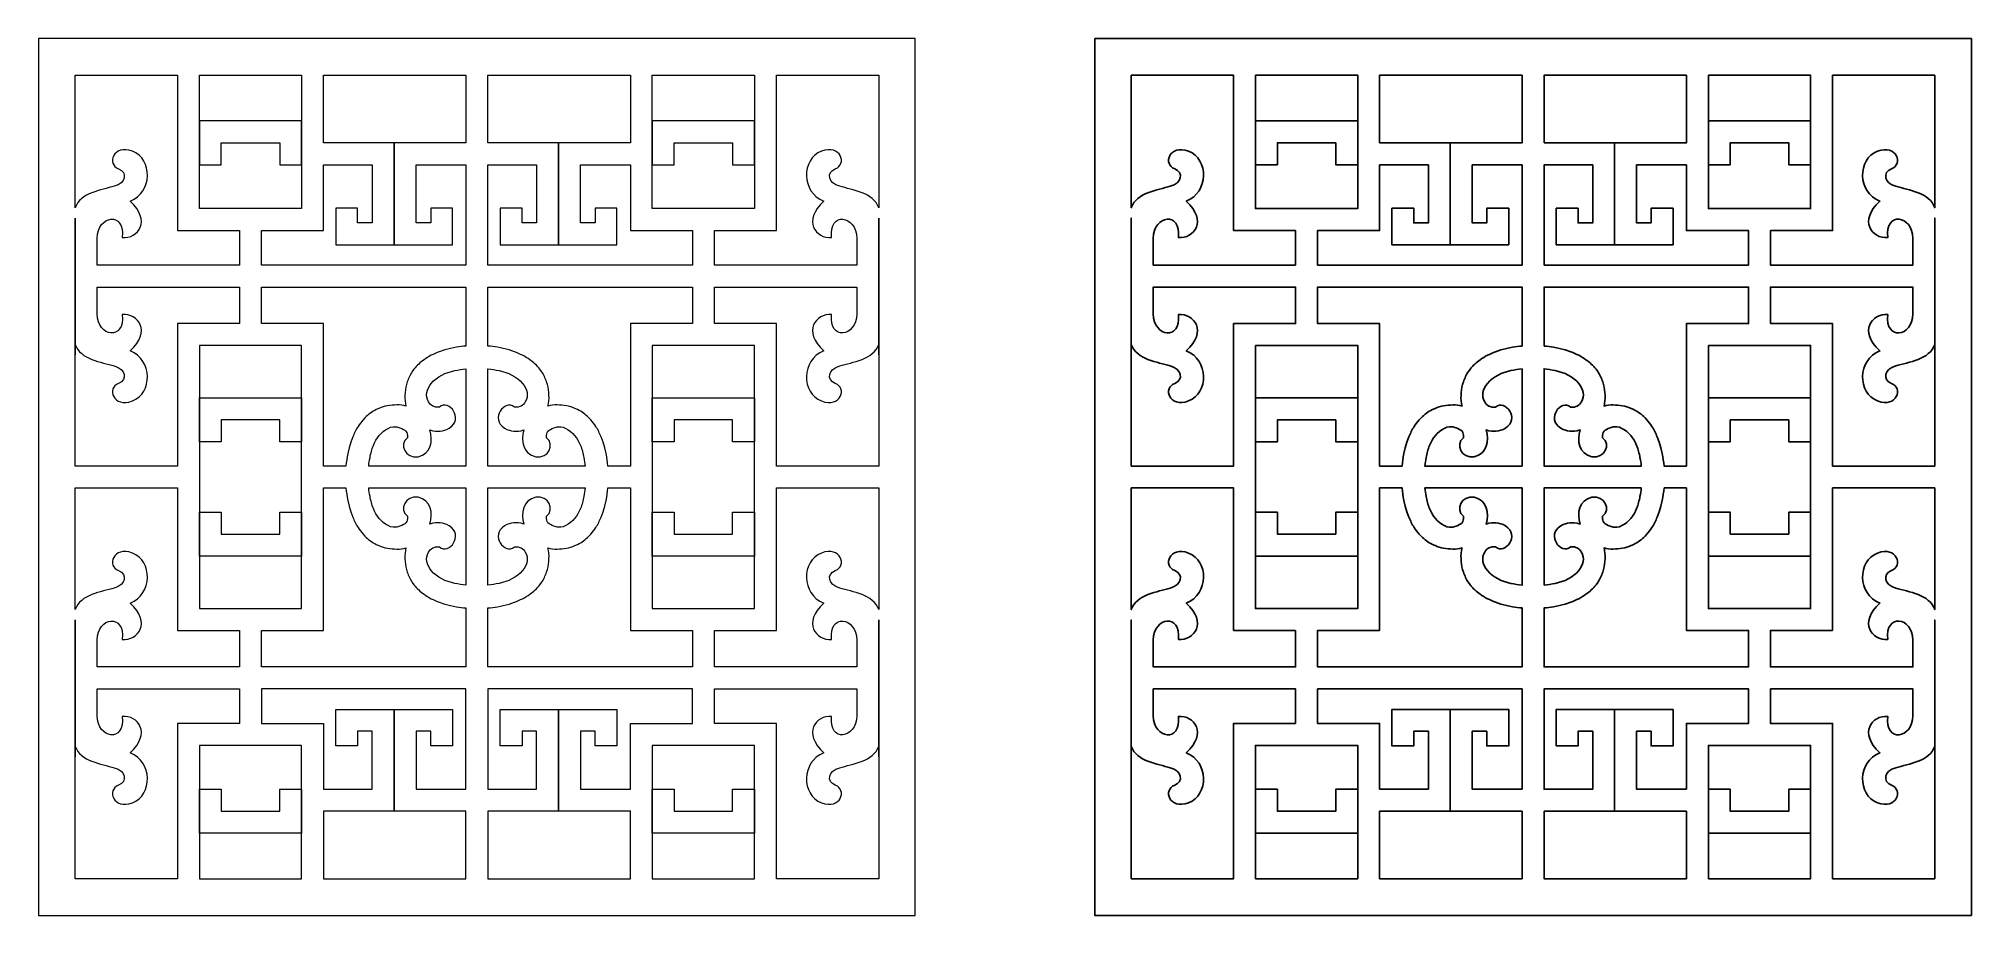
# Model space of a CAD drawing. Header units: centimetres. Extents: x 12.5 to 27.5, y -9.5 to -2.7.
import ezdxf

# ---------------------------------------------------------------- set-up
doc = ezdxf.new("R2010")
doc.units = ezdxf.units.CM
doc.header["$MEASUREMENT"] = 0
doc.layers.add('layer 1', color=7, linetype='Continuous')

msp = doc.modelspace()

# ---------------------------------------------------------------- linework, layer by layer
at = {"layer": 'layer 1', "color": 7, "lineweight": 9}
for points, knots in [([(12.48727, -2.6909), (12.48727, -2.6909), (19.29636, -2.6909), (19.29636, -2.6909), (19.29636, -2.6909), (19.29636, -2.6909), (19.29636, -9.5), (19.29636, -9.5), (19.29636, -9.5), (19.29636, -9.5), (12.48727, -9.5), (12.48727, -9.5), (12.48727, -9.5), (12.48727, -9.5), (12.48727, -2.6909), (12.48727, -2.6909)], [0, 0, 0, 0, 0.2, 0.2, 0.2, 0.2, 0.4, 0.4, 0.4, 0.4, 0.6, 0.6, 0.6, 0.6, 1, 1, 1, 1]), ([(14.04769, -4.44992), (14.04769, -4.44992), (14.04769, -4.18134), (14.04769, -4.18134), (14.04769, -4.18134), (14.04769, -4.18134), (13.56536, -4.18134), (13.56536, -4.18134), (13.56536, -4.18134), (13.56536, -4.18134), (13.56536, -2.97461), (13.56536, -2.97461), (13.56536, -2.97461), (13.56536, -2.97461), (12.77096, -2.97461), (12.77096, -2.97461), (12.77096, -2.97461), (12.77096, -2.97461), (12.77096, -4.00384), (12.77096, -4.00384), (12.77096, -4.00384), (12.8115, -3.88716), (12.9753, -3.86662), (13.07415, -3.83746), (13.07415, -3.83746), (13.1641, -3.81315), (13.17949, -3.73049), (13.1082, -3.70133), (13.1082, -3.70133), (13.01365, -3.66892), (13.06654, -3.50766), (13.21515, -3.5652), (13.21515, -3.5652), (13.37411, -3.6262), (13.37336, -3.88348), (13.19812, -3.95414), (13.19812, -3.95414), (13.36658, -4.10588), (13.25885, -4.24566), (13.13645, -4.23611), (13.13645, -4.23611), (13.15931, -4.0297), (12.94403, -4.05985), (12.94123, -4.24099), (12.94123, -4.24099), (12.94123, -4.24099), (12.94123, -4.44992), (12.94123, -4.44992), (12.94123, -4.44992), (12.94123, -4.44992), (14.04769, -4.44992), (14.04769, -4.44992)], [0, 0, 0, 0, 0.07142857, 0.07142857, 0.07142857, 0.07142857, 0.14285714, 0.14285714, 0.14285714, 0.14285714, 0.21428571, 0.21428571, 0.21428571, 0.21428571, 0.28571429, 0.28571429, 0.28571429, 0.28571429, 0.35714286, 0.35714286, 0.35714286, 0.35714286, 0.42857143, 0.42857143, 0.42857143, 0.42857143, 0.5, 0.5, 0.5, 0.5, 0.57142857, 0.57142857, 0.57142857, 0.57142857, 0.64285714, 0.64285714, 0.64285714, 0.64285714, 0.71428571, 0.71428571, 0.71428571, 0.71428571, 0.78571429, 0.78571429, 0.78571429, 0.78571429, 0.85714286, 0.85714286, 0.85714286, 0.85714286, 1, 1, 1, 1]), ([(13.73562, -2.97461), (13.73562, -2.97461), (13.73562, -3.32925), (13.73562, -3.32925), (13.73562, -3.32925), (13.977, -3.32925), (14.28605, -3.32925), (14.52999, -3.32925), (14.52999, -3.32925), (14.52999, -3.32925), (14.52999, -2.97461), (14.52999, -2.97461), (14.52999, -2.97461), (14.52999, -2.97461), (13.73562, -2.97461), (13.73562, -2.97461)], [0, 0, 0, 0, 0.2, 0.2, 0.2, 0.2, 0.4, 0.4, 0.4, 0.4, 0.6, 0.6, 0.6, 0.6, 1, 1, 1, 1]), ([(14.70022, -3.50066), (14.70022, -3.50066), (15.24885, -3.50066), (15.24885, -3.50066), (15.24885, -3.50066), (15.24885, -3.50066), (15.80668, -3.50066), (15.80668, -3.50066), (15.80668, -3.50066), (15.80668, -3.50066), (15.80668, -2.97461), (15.80668, -2.97461), (15.80668, -2.97461), (15.80668, -2.97461), (14.70022, -2.97461), (14.70022, -2.97461), (14.70022, -2.97461), (14.70022, -2.97461), (14.70022, -3.50066), (14.70022, -3.50066)], [0, 0, 0, 0, 0.16666667, 0.16666667, 0.16666667, 0.16666667, 0.33333333, 0.33333333, 0.33333333, 0.33333333, 0.5, 0.5, 0.5, 0.5, 0.66666667, 0.66666667, 0.66666667, 0.66666667, 1, 1, 1, 1]), ([(15.97695, -3.50066), (15.97695, -3.50066), (16.52554, -3.50066), (16.52554, -3.50066), (16.52554, -3.50066), (16.52554, -3.50066), (17.08341, -3.50066), (17.08341, -3.50066), (17.08341, -3.50066), (17.08341, -3.50066), (17.08341, -2.97461), (17.08341, -2.97461), (17.08341, -2.97461), (17.08341, -2.97461), (15.97695, -2.97461), (15.97695, -2.97461), (15.97695, -2.97461), (15.97695, -2.97461), (15.97695, -3.50066), (15.97695, -3.50066)], [0, 0, 0, 0, 0.16666667, 0.16666667, 0.16666667, 0.16666667, 0.33333333, 0.33333333, 0.33333333, 0.33333333, 0.5, 0.5, 0.5, 0.5, 0.66666667, 0.66666667, 0.66666667, 0.66666667, 1, 1, 1, 1]), ([(17.25364, -2.97461), (17.25364, -2.97461), (17.25364, -3.32925), (17.25364, -3.32925), (17.25364, -3.32925), (17.49501, -3.32925), (17.80409, -3.32925), (18.04804, -3.32925), (18.04804, -3.32925), (18.04804, -3.32925), (18.04804, -2.97461), (18.04804, -2.97461), (18.04804, -2.97461), (18.04804, -2.97461), (17.25364, -2.97461), (17.25364, -2.97461)], [0, 0, 0, 0, 0.2, 0.2, 0.2, 0.2, 0.4, 0.4, 0.4, 0.4, 0.6, 0.6, 0.6, 0.6, 1, 1, 1, 1]), ([(17.73594, -4.18134), (17.73594, -4.18134), (17.73594, -4.44992), (17.73594, -4.44992), (17.73594, -4.44992), (17.73594, -4.44992), (18.8424, -4.44992), (18.8424, -4.44992), (18.8424, -4.44992), (18.8424, -4.44992), (18.8424, -4.24099), (18.8424, -4.24099), (18.8424, -4.24099), (18.8396, -4.05985), (18.62431, -4.0297), (18.64719, -4.23611), (18.64719, -4.23611), (18.52478, -4.24566), (18.41705, -4.10588), (18.58551, -3.95414), (18.58551, -3.95414), (18.41026, -3.88348), (18.40951, -3.6262), (18.56848, -3.5652), (18.56848, -3.5652), (18.71709, -3.50766), (18.76998, -3.66892), (18.67543, -3.70133), (18.67543, -3.70133), (18.60413, -3.73049), (18.61953, -3.81315), (18.70947, -3.83746), (18.70947, -3.83746), (18.80833, -3.86662), (18.97213, -3.88716), (19.01267, -4.00384), (19.01267, -4.00384), (19.01267, -4.00384), (19.01267, -2.97461), (19.01267, -2.97461), (19.01267, -2.97461), (19.01267, -2.97461), (18.21827, -2.97461), (18.21827, -2.97461), (18.21827, -2.97461), (18.21827, -2.97461), (18.21827, -4.18134), (18.21827, -4.18134), (18.21827, -4.18134), (18.21827, -4.18134), (17.73594, -4.18134), (17.73594, -4.18134)], [0, 0, 0, 0, 0.07142857, 0.07142857, 0.07142857, 0.07142857, 0.14285714, 0.14285714, 0.14285714, 0.14285714, 0.21428571, 0.21428571, 0.21428571, 0.21428571, 0.28571429, 0.28571429, 0.28571429, 0.28571429, 0.35714286, 0.35714286, 0.35714286, 0.35714286, 0.42857143, 0.42857143, 0.42857143, 0.42857143, 0.5, 0.5, 0.5, 0.5, 0.57142857, 0.57142857, 0.57142857, 0.57142857, 0.64285714, 0.64285714, 0.64285714, 0.64285714, 0.71428571, 0.71428571, 0.71428571, 0.71428571, 0.78571429, 0.78571429, 0.78571429, 0.78571429, 0.85714286, 0.85714286, 0.85714286, 0.85714286, 1, 1, 1, 1]), ([(13.73562, -3.6697), (13.73562, -3.6697), (13.73562, -3.32925), (13.73562, -3.32925), (13.73562, -3.32925), (13.73562, -3.32925), (13.73562, -3.6697), (13.73562, -3.6697)], [0, 0, 0, 0, 0.33333333, 0.33333333, 0.33333333, 0.33333333, 1, 1, 1, 1]), ([(14.52999, -3.6697), (14.52999, -3.6697), (14.52999, -3.32925), (14.52999, -3.32925), (14.52999, -3.32925), (14.52999, -3.32925), (14.52999, -3.6697), (14.52999, -3.6697)], [0, 0, 0, 0, 0.33333333, 0.33333333, 0.33333333, 0.33333333, 1, 1, 1, 1]), ([(17.25364, -3.6697), (17.25364, -3.6697), (17.25364, -3.32925), (17.25364, -3.32925), (17.25364, -3.32925), (17.25364, -3.32925), (17.25364, -3.6697), (17.25364, -3.6697)], [0, 0, 0, 0, 0.33333333, 0.33333333, 0.33333333, 0.33333333, 1, 1, 1, 1]), ([(18.04804, -3.6697), (18.04804, -3.6697), (18.04804, -3.32925), (18.04804, -3.32925), (18.04804, -3.32925), (18.04804, -3.32925), (18.04804, -3.6697), (18.04804, -3.6697)], [0, 0, 0, 0, 0.33333333, 0.33333333, 0.33333333, 0.33333333, 1, 1, 1, 1]), ([(14.52999, -3.6697), (14.52999, -3.6697), (14.35976, -3.6697), (14.35976, -3.6697), (14.35976, -3.6697), (14.35976, -3.6697), (14.35976, -3.49948), (14.35976, -3.49948), (14.35976, -3.49948), (14.35976, -3.49948), (13.90583, -3.49948), (13.90583, -3.49948), (13.90583, -3.49948), (13.90583, -3.49948), (13.90583, -3.6697), (13.90583, -3.6697), (13.90583, -3.6697), (13.90583, -3.6697), (13.73562, -3.6697), (13.73562, -3.6697), (13.73562, -3.6697), (13.73562, -3.6697), (13.73562, -4.01112), (13.73562, -4.01112), (13.73562, -4.01112), (13.73562, -4.01112), (14.52999, -4.01112), (14.52999, -4.01112), (14.52999, -4.01112), (14.52999, -4.01112), (14.52999, -3.6697), (14.52999, -3.6697)], [0, 0, 0, 0, 0.11111111, 0.11111111, 0.11111111, 0.11111111, 0.22222222, 0.22222222, 0.22222222, 0.22222222, 0.33333333, 0.33333333, 0.33333333, 0.33333333, 0.44444444, 0.44444444, 0.44444444, 0.44444444, 0.55555556, 0.55555556, 0.55555556, 0.55555556, 0.66666667, 0.66666667, 0.66666667, 0.66666667, 0.77777778, 0.77777778, 0.77777778, 0.77777778, 1, 1, 1, 1]), ([(15.24885, -3.50066), (15.24885, -3.50066), (15.24885, -4.29171), (15.24885, -4.29171), (15.24885, -4.29171), (15.24885, -4.29171), (15.24885, -3.50066), (15.24885, -3.50066)], [0, 0, 0, 0, 0.33333333, 0.33333333, 0.33333333, 0.33333333, 1, 1, 1, 1]), ([(16.52554, -3.50066), (16.52554, -3.50066), (16.52554, -4.29171), (16.52554, -4.29171), (16.52554, -4.29171), (16.52554, -4.29171), (16.52554, -3.50066), (16.52554, -3.50066)], [0, 0, 0, 0, 0.33333333, 0.33333333, 0.33333333, 0.33333333, 1, 1, 1, 1]), ([(18.04804, -3.6697), (18.04804, -3.6697), (17.8778, -3.6697), (17.8778, -3.6697), (17.8778, -3.6697), (17.8778, -3.6697), (17.8778, -3.49948), (17.8778, -3.49948), (17.8778, -3.49948), (17.8778, -3.49948), (17.42387, -3.49948), (17.42387, -3.49948), (17.42387, -3.49948), (17.42387, -3.49948), (17.42387, -3.6697), (17.42387, -3.6697), (17.42387, -3.6697), (17.42387, -3.6697), (17.25364, -3.6697), (17.25364, -3.6697), (17.25364, -3.6697), (17.25364, -3.6697), (17.25364, -4.01112), (17.25364, -4.01112), (17.25364, -4.01112), (17.25364, -4.01112), (18.04804, -4.01112), (18.04804, -4.01112), (18.04804, -4.01112), (18.04804, -4.01112), (18.04804, -3.6697), (18.04804, -3.6697)], [0, 0, 0, 0, 0.11111111, 0.11111111, 0.11111111, 0.11111111, 0.22222222, 0.22222222, 0.22222222, 0.22222222, 0.33333333, 0.33333333, 0.33333333, 0.33333333, 0.44444444, 0.44444444, 0.44444444, 0.44444444, 0.55555556, 0.55555556, 0.55555556, 0.55555556, 0.66666667, 0.66666667, 0.66666667, 0.66666667, 0.77777778, 0.77777778, 0.77777778, 0.77777778, 1, 1, 1, 1]), ([(15.80668, -3.67089), (15.80668, -3.67089), (15.41905, -3.67089), (15.41905, -3.67089), (15.41905, -3.67089), (15.41905, -3.67089), (15.41905, -4.12147), (15.41905, -4.12147), (15.41905, -4.12147), (15.41905, -4.12147), (15.53255, -4.12147), (15.53255, -4.12147), (15.53255, -4.12147), (15.53255, -4.12147), (15.53255, -4.00798), (15.53255, -4.00798), (15.53255, -4.00798), (15.53255, -4.00798), (15.70278, -4.00798), (15.70278, -4.00798), (15.70278, -4.00798), (15.70278, -4.00798), (15.70278, -4.29171), (15.70278, -4.29171), (15.70278, -4.29171), (15.55147, -4.29171), (15.40016, -4.29171), (15.24885, -4.29171), (15.24885, -4.29171), (15.0975, -4.29171), (14.9462, -4.29171), (14.79488, -4.29171), (14.79488, -4.29171), (14.79488, -4.29171), (14.79488, -4.00798), (14.79488, -4.00798), (14.79488, -4.00798), (14.79488, -4.00798), (14.96512, -4.00798), (14.96512, -4.00798), (14.96512, -4.00798), (14.96512, -4.00798), (14.96512, -4.12147), (14.96512, -4.12147), (14.96512, -4.12147), (14.96512, -4.12147), (15.07859, -4.12147), (15.07859, -4.12147), (15.07859, -4.12147), (15.07859, -4.12147), (15.07859, -3.67089), (15.07859, -3.67089), (15.07859, -3.67089), (15.07859, -3.67089), (14.70022, -3.67089), (14.70022, -3.67089), (14.70022, -3.67089), (14.70022, -3.67089), (14.70022, -4.18134), (14.70022, -4.18134), (14.70022, -4.18134), (14.70022, -4.18134), (14.21792, -4.18134), (14.21792, -4.18134), (14.21792, -4.18134), (14.21792, -4.18134), (14.21792, -4.44992), (14.21792, -4.44992), (14.21792, -4.44992), (14.21792, -4.44992), (15.80668, -4.44992), (15.80668, -4.44992), (15.80668, -4.44992), (15.80668, -4.44992), (15.80668, -3.67089), (15.80668, -3.67089)], [0, 0, 0, 0, 0.05, 0.05, 0.05, 0.05, 0.1, 0.1, 0.1, 0.1, 0.15, 0.15, 0.15, 0.15, 0.2, 0.2, 0.2, 0.2, 0.25, 0.25, 0.25, 0.25, 0.3, 0.3, 0.3, 0.3, 0.35, 0.35, 0.35, 0.35, 0.4, 0.4, 0.4, 0.4, 0.45, 0.45, 0.45, 0.45, 0.5, 0.5, 0.5, 0.5, 0.55, 0.55, 0.55, 0.55, 0.6, 0.6, 0.6, 0.6, 0.65, 0.65, 0.65, 0.65, 0.7, 0.7, 0.7, 0.7, 0.75, 0.75, 0.75, 0.75, 0.8, 0.8, 0.8, 0.8, 0.85, 0.85, 0.85, 0.85, 0.9, 0.9, 0.9, 0.9, 1, 1, 1, 1]), ([(17.08341, -3.67089), (17.08341, -3.67089), (16.69577, -3.67089), (16.69577, -3.67089), (16.69577, -3.67089), (16.69577, -3.67089), (16.69577, -4.12147), (16.69577, -4.12147), (16.69577, -4.12147), (16.69577, -4.12147), (16.80924, -4.12147), (16.80924, -4.12147), (16.80924, -4.12147), (16.80924, -4.12147), (16.80924, -4.00798), (16.80924, -4.00798), (16.80924, -4.00798), (16.80924, -4.00798), (16.97948, -4.00798), (16.97948, -4.00798), (16.97948, -4.00798), (16.97948, -4.00798), (16.97948, -4.29171), (16.97948, -4.29171), (16.97948, -4.29171), (16.82816, -4.29171), (16.67686, -4.29171), (16.52554, -4.29171), (16.52554, -4.29171), (16.3742, -4.29171), (16.22289, -4.29171), (16.07158, -4.29171), (16.07158, -4.29171), (16.07158, -4.29171), (16.07158, -4.00798), (16.07158, -4.00798), (16.07158, -4.00798), (16.07158, -4.00798), (16.24182, -4.00798), (16.24182, -4.00798), (16.24182, -4.00798), (16.24182, -4.00798), (16.24182, -4.12147), (16.24182, -4.12147), (16.24182, -4.12147), (16.24182, -4.12147), (16.35531, -4.12147), (16.35531, -4.12147), (16.35531, -4.12147), (16.35531, -4.12147), (16.35531, -3.67089), (16.35531, -3.67089), (16.35531, -3.67089), (16.35531, -3.67089), (15.97695, -3.67089), (15.97695, -3.67089), (15.97695, -3.67089), (15.97695, -3.67089), (15.97695, -4.44992), (15.97695, -4.44992), (15.97695, -4.44992), (15.97695, -4.44992), (17.56571, -4.44992), (17.56571, -4.44992), (17.56571, -4.44992), (17.56571, -4.44992), (17.56571, -4.18134), (17.56571, -4.18134), (17.56571, -4.18134), (17.56571, -4.18134), (17.08341, -4.18134), (17.08341, -4.18134), (17.08341, -4.18134), (17.08341, -4.18134), (17.08341, -3.67089), (17.08341, -3.67089)], [0, 0, 0, 0, 0.05, 0.05, 0.05, 0.05, 0.1, 0.1, 0.1, 0.1, 0.15, 0.15, 0.15, 0.15, 0.2, 0.2, 0.2, 0.2, 0.25, 0.25, 0.25, 0.25, 0.3, 0.3, 0.3, 0.3, 0.35, 0.35, 0.35, 0.35, 0.4, 0.4, 0.4, 0.4, 0.45, 0.45, 0.45, 0.45, 0.5, 0.5, 0.5, 0.5, 0.55, 0.55, 0.55, 0.55, 0.6, 0.6, 0.6, 0.6, 0.65, 0.65, 0.65, 0.65, 0.7, 0.7, 0.7, 0.7, 0.75, 0.75, 0.75, 0.75, 0.8, 0.8, 0.8, 0.8, 0.85, 0.85, 0.85, 0.85, 0.9, 0.9, 0.9, 0.9, 1, 1, 1, 1]), ([(12.77096, -5.14675), (12.77096, -5.14675), (12.77096, -4.08435), (12.77096, -4.08435), (12.77096, -4.08435), (12.77096, -4.08435), (12.77096, -5.14675), (12.77096, -5.14675)], [0, 0, 0, 0, 0.33333333, 0.33333333, 0.33333333, 0.33333333, 1, 1, 1, 1]), ([(19.01267, -5.14675), (19.01267, -5.14675), (19.01267, -4.08435), (19.01267, -4.08435), (19.01267, -4.08435), (19.01267, -4.08435), (19.01267, -5.14675), (19.01267, -5.14675)], [0, 0, 0, 0, 0.33333333, 0.33333333, 0.33333333, 0.33333333, 1, 1, 1, 1]), ([(13.56536, -4.90385), (13.56536, -4.90385), (14.04769, -4.90385), (14.04769, -4.90385), (14.04769, -4.90385), (14.04769, -4.90385), (14.04769, -4.62014), (14.04769, -4.62014), (14.04769, -4.62014), (14.04769, -4.62014), (12.94123, -4.62014), (12.94123, -4.62014), (12.94123, -4.62014), (12.94123, -4.62014), (12.94123, -4.82908), (12.94123, -4.82908), (12.94123, -4.82908), (12.94403, -5.0102), (13.15931, -5.04034), (13.13645, -4.83395), (13.13645, -4.83395), (13.25885, -4.8244), (13.36658, -4.96417), (13.19812, -5.11592), (13.19812, -5.11592), (13.37336, -5.18658), (13.37411, -5.44386), (13.21515, -5.50485), (13.21515, -5.50485), (13.06654, -5.5624), (13.01365, -5.40114), (13.1082, -5.36873), (13.1082, -5.36873), (13.17949, -5.33956), (13.1641, -5.25692), (13.07415, -5.2326), (13.07415, -5.2326), (12.9753, -5.20343), (12.8115, -5.1829), (12.77096, -5.06623), (12.77096, -5.06623), (12.77096, -5.06623), (12.77096, -6.01033), (12.77096, -6.01033), (12.77096, -6.01033), (12.77096, -6.01033), (13.56536, -6.01033), (13.56536, -6.01033), (13.56536, -6.01033), (13.56536, -6.01033), (13.56536, -4.90385), (13.56536, -4.90385)], [0, 0, 0, 0, 0.07142857, 0.07142857, 0.07142857, 0.07142857, 0.14285714, 0.14285714, 0.14285714, 0.14285714, 0.21428571, 0.21428571, 0.21428571, 0.21428571, 0.28571429, 0.28571429, 0.28571429, 0.28571429, 0.35714286, 0.35714286, 0.35714286, 0.35714286, 0.42857143, 0.42857143, 0.42857143, 0.42857143, 0.5, 0.5, 0.5, 0.5, 0.57142857, 0.57142857, 0.57142857, 0.57142857, 0.64285714, 0.64285714, 0.64285714, 0.64285714, 0.71428571, 0.71428571, 0.71428571, 0.71428571, 0.78571429, 0.78571429, 0.78571429, 0.78571429, 0.85714286, 0.85714286, 0.85714286, 0.85714286, 1, 1, 1, 1]), ([(14.87425, -6.01033), (14.87723, -5.97794), (14.88196, -5.94599), (14.88791, -5.91383), (14.88791, -5.91383), (14.88791, -5.91383), (14.89828, -5.86875), (14.89828, -5.86875), (14.89828, -5.86875), (14.89828, -5.86875), (14.91131, -5.82476), (14.91131, -5.82476), (14.91131, -5.82476), (14.91131, -5.82476), (14.92716, -5.78224), (14.92716, -5.78224), (14.92716, -5.78224), (14.9393, -5.75456), (14.95229, -5.72912), (14.96789, -5.70326), (14.96789, -5.70326), (14.98028, -5.68485), (14.99286, -5.668), (15.00712, -5.65099), (15.00712, -5.65099), (15.00712, -5.65099), (15.02194, -5.63519), (15.02194, -5.63519), (15.02194, -5.63519), (15.04977, -5.60889), (15.07619, -5.5896), (15.10991, -5.57139), (15.10991, -5.57139), (15.10991, -5.57139), (15.13033, -5.56213), (15.13033, -5.56213), (15.13033, -5.56213), (15.15278, -5.55375), (15.17382, -5.54761), (15.1972, -5.54241), (15.1972, -5.54241), (15.24451, -5.53514), (15.29353, -5.5316), (15.34026, -5.54401), (15.34026, -5.54401), (15.32603, -5.49016), (15.33186, -5.43161), (15.34379, -5.37791), (15.34379, -5.37791), (15.34379, -5.37791), (15.35036, -5.35563), (15.35036, -5.35563), (15.35036, -5.35563), (15.36118, -5.32653), (15.37314, -5.30219), (15.38969, -5.27593), (15.38969, -5.27593), (15.38969, -5.27593), (15.40249, -5.25835), (15.40249, -5.25835), (15.40249, -5.25835), (15.42659, -5.22937), (15.45079, -5.20677), (15.48089, -5.18418), (15.48089, -5.18418), (15.4994, -5.17171), (15.51773, -5.16065), (15.5373, -5.14998), (15.5373, -5.14998), (15.55757, -5.14007), (15.57802, -5.13155), (15.59885, -5.12287), (15.59885, -5.12287), (15.59885, -5.12287), (15.64207, -5.10843), (15.64207, -5.10843), (15.64207, -5.10843), (15.67212, -5.10053), (15.70149, -5.09372), (15.73196, -5.0876), (15.73196, -5.0876), (15.75682, -5.08365), (15.78175, -5.08053), (15.80668, -5.07831), (15.80668, -5.07831), (15.80668, -5.07831), (15.80668, -4.62014), (15.80668, -4.62014), (15.80668, -4.62014), (15.80668, -4.62014), (14.21792, -4.62014), (14.21792, -4.62014), (14.21792, -4.62014), (14.21792, -4.62014), (14.21792, -4.90385), (14.21792, -4.90385), (14.21792, -4.90385), (14.21792, -4.90385), (14.70022, -4.90385), (14.70022, -4.90385), (14.70022, -4.90385), (14.70022, -4.90385), (14.70022, -6.01033), (14.70022, -6.01033), (14.70022, -6.01033), (14.70022, -6.01033), (14.87425, -6.01033), (14.87425, -6.01033)], [0, 0, 0, 0, 0.03571429, 0.03571429, 0.03571429, 0.03571429, 0.07142857, 0.07142857, 0.07142857, 0.07142857, 0.10714286, 0.10714286, 0.10714286, 0.10714286, 0.14285714, 0.14285714, 0.14285714, 0.14285714, 0.17857143, 0.17857143, 0.17857143, 0.17857143, 0.21428571, 0.21428571, 0.21428571, 0.21428571, 0.25, 0.25, 0.25, 0.25, 0.28571429, 0.28571429, 0.28571429, 0.28571429, 0.32142857, 0.32142857, 0.32142857, 0.32142857, 0.35714286, 0.35714286, 0.35714286, 0.35714286, 0.39285714, 0.39285714, 0.39285714, 0.39285714, 0.42857143, 0.42857143, 0.42857143, 0.42857143, 0.46428571, 0.46428571, 0.46428571, 0.46428571, 0.5, 0.5, 0.5, 0.5, 0.53571429, 0.53571429, 0.53571429, 0.53571429, 0.57142857, 0.57142857, 0.57142857, 0.57142857, 0.60714286, 0.60714286, 0.60714286, 0.60714286, 0.64285714, 0.64285714, 0.64285714, 0.64285714, 0.67857143, 0.67857143, 0.67857143, 0.67857143, 0.71428571, 0.71428571, 0.71428571, 0.71428571, 0.75, 0.75, 0.75, 0.75, 0.78571429, 0.78571429, 0.78571429, 0.78571429, 0.82142857, 0.82142857, 0.82142857, 0.82142857, 0.85714286, 0.85714286, 0.85714286, 0.85714286, 0.89285714, 0.89285714, 0.89285714, 0.89285714, 0.92857143, 0.92857143, 0.92857143, 0.92857143, 1, 1, 1, 1]), ([(15.97695, -5.07831), (16.00188, -5.08053), (16.0268, -5.08365), (16.05167, -5.0876), (16.05167, -5.0876), (16.08213, -5.09372), (16.11151, -5.10053), (16.14156, -5.10843), (16.14156, -5.10843), (16.14156, -5.10843), (16.18478, -5.12287), (16.18478, -5.12287), (16.18478, -5.12287), (16.20562, -5.13155), (16.22606, -5.14007), (16.24633, -5.14998), (16.24633, -5.14998), (16.2659, -5.16065), (16.28423, -5.17171), (16.3027, -5.18418), (16.3027, -5.18418), (16.33283, -5.20677), (16.35704, -5.22937), (16.38114, -5.25835), (16.38114, -5.25835), (16.38114, -5.25835), (16.39393, -5.27593), (16.39393, -5.27593), (16.39393, -5.27593), (16.41046, -5.30219), (16.42244, -5.32653), (16.43327, -5.35563), (16.43327, -5.35563), (16.43327, -5.35563), (16.43984, -5.37791), (16.43984, -5.37791), (16.43984, -5.37791), (16.45177, -5.43161), (16.4576, -5.49016), (16.44337, -5.54401), (16.44337, -5.54401), (16.4901, -5.5316), (16.53912, -5.53514), (16.58643, -5.54241), (16.58643, -5.54241), (16.60981, -5.54761), (16.63085, -5.55375), (16.6533, -5.56213), (16.6533, -5.56213), (16.6533, -5.56213), (16.67372, -5.57139), (16.67372, -5.57139), (16.67372, -5.57139), (16.70743, -5.5896), (16.73385, -5.60889), (16.76169, -5.63519), (16.76169, -5.63519), (16.76169, -5.63519), (16.77651, -5.65099), (16.77651, -5.65099), (16.77651, -5.65099), (16.79074, -5.668), (16.80335, -5.68485), (16.81573, -5.70326), (16.81573, -5.70326), (16.83134, -5.72912), (16.84433, -5.75456), (16.85647, -5.78224), (16.85647, -5.78224), (16.85647, -5.78224), (16.87231, -5.82476), (16.87231, -5.82476), (16.87231, -5.82476), (16.87231, -5.82476), (16.88535, -5.86875), (16.88535, -5.86875), (16.88535, -5.86875), (16.88535, -5.86875), (16.89572, -5.91383), (16.89572, -5.91383), (16.89572, -5.91383), (16.90167, -5.94599), (16.90636, -5.97794), (16.90938, -6.01033), (16.90938, -6.01033), (16.90938, -6.01033), (17.08341, -6.01033), (17.08341, -6.01033), (17.08341, -6.01033), (17.08341, -6.01033), (17.08341, -4.90385), (17.08341, -4.90385), (17.08341, -4.90385), (17.08341, -4.90385), (17.56571, -4.90385), (17.56571, -4.90385), (17.56571, -4.90385), (17.56571, -4.90385), (17.56571, -4.62014), (17.56571, -4.62014), (17.56571, -4.62014), (17.56571, -4.62014), (15.97695, -4.62014), (15.97695, -4.62014), (15.97695, -4.62014), (15.97695, -4.62014), (15.97695, -5.07831), (15.97695, -5.07831)], [0, 0, 0, 0, 0.03571429, 0.03571429, 0.03571429, 0.03571429, 0.07142857, 0.07142857, 0.07142857, 0.07142857, 0.10714286, 0.10714286, 0.10714286, 0.10714286, 0.14285714, 0.14285714, 0.14285714, 0.14285714, 0.17857143, 0.17857143, 0.17857143, 0.17857143, 0.21428571, 0.21428571, 0.21428571, 0.21428571, 0.25, 0.25, 0.25, 0.25, 0.28571429, 0.28571429, 0.28571429, 0.28571429, 0.32142857, 0.32142857, 0.32142857, 0.32142857, 0.35714286, 0.35714286, 0.35714286, 0.35714286, 0.39285714, 0.39285714, 0.39285714, 0.39285714, 0.42857143, 0.42857143, 0.42857143, 0.42857143, 0.46428571, 0.46428571, 0.46428571, 0.46428571, 0.5, 0.5, 0.5, 0.5, 0.53571429, 0.53571429, 0.53571429, 0.53571429, 0.57142857, 0.57142857, 0.57142857, 0.57142857, 0.60714286, 0.60714286, 0.60714286, 0.60714286, 0.64285714, 0.64285714, 0.64285714, 0.64285714, 0.67857143, 0.67857143, 0.67857143, 0.67857143, 0.71428571, 0.71428571, 0.71428571, 0.71428571, 0.75, 0.75, 0.75, 0.75, 0.78571429, 0.78571429, 0.78571429, 0.78571429, 0.82142857, 0.82142857, 0.82142857, 0.82142857, 0.85714286, 0.85714286, 0.85714286, 0.85714286, 0.89285714, 0.89285714, 0.89285714, 0.89285714, 0.92857143, 0.92857143, 0.92857143, 0.92857143, 1, 1, 1, 1]), ([(17.73594, -4.90385), (17.73594, -4.90385), (18.21827, -4.90385), (18.21827, -4.90385), (18.21827, -4.90385), (18.21827, -4.90385), (18.21827, -6.01033), (18.21827, -6.01033), (18.21827, -6.01033), (18.21827, -6.01033), (19.01267, -6.01033), (19.01267, -6.01033), (19.01267, -6.01033), (19.01267, -6.01033), (19.01267, -5.06623), (19.01267, -5.06623), (19.01267, -5.06623), (18.97213, -5.1829), (18.80833, -5.20343), (18.70947, -5.2326), (18.70947, -5.2326), (18.61953, -5.25692), (18.60413, -5.33956), (18.67543, -5.36873), (18.67543, -5.36873), (18.76998, -5.40114), (18.71709, -5.5624), (18.56848, -5.50485), (18.56848, -5.50485), (18.40951, -5.44386), (18.41026, -5.18658), (18.58551, -5.11592), (18.58551, -5.11592), (18.41705, -4.96417), (18.52478, -4.8244), (18.64719, -4.83395), (18.64719, -4.83395), (18.62431, -5.04034), (18.8396, -5.0102), (18.8424, -4.82908), (18.8424, -4.82908), (18.8424, -4.82908), (18.8424, -4.62014), (18.8424, -4.62014), (18.8424, -4.62014), (18.8424, -4.62014), (17.73594, -4.62014), (17.73594, -4.62014), (17.73594, -4.62014), (17.73594, -4.62014), (17.73594, -4.90385), (17.73594, -4.90385)], [0, 0, 0, 0, 0.07142857, 0.07142857, 0.07142857, 0.07142857, 0.14285714, 0.14285714, 0.14285714, 0.14285714, 0.21428571, 0.21428571, 0.21428571, 0.21428571, 0.28571429, 0.28571429, 0.28571429, 0.28571429, 0.35714286, 0.35714286, 0.35714286, 0.35714286, 0.42857143, 0.42857143, 0.42857143, 0.42857143, 0.5, 0.5, 0.5, 0.5, 0.57142857, 0.57142857, 0.57142857, 0.57142857, 0.64285714, 0.64285714, 0.64285714, 0.64285714, 0.71428571, 0.71428571, 0.71428571, 0.71428571, 0.78571429, 0.78571429, 0.78571429, 0.78571429, 0.85714286, 0.85714286, 0.85714286, 0.85714286, 1, 1, 1, 1]), ([(13.73562, -5.07409), (13.73562, -5.07409), (14.52999, -5.07409), (14.52999, -5.07409), (14.52999, -5.07409), (14.52999, -5.07409), (14.52999, -5.48181), (14.52999, -5.48181), (14.52999, -5.48181), (14.28544, -5.48181), (13.98103, -5.48181), (13.73562, -5.48181), (13.73562, -5.48181), (13.73562, -5.48181), (13.73562, -5.07409), (13.73562, -5.07409)], [0, 0, 0, 0, 0.2, 0.2, 0.2, 0.2, 0.4, 0.4, 0.4, 0.4, 0.6, 0.6, 0.6, 0.6, 1, 1, 1, 1]), ([(17.25364, -5.07409), (17.25364, -5.07409), (18.04804, -5.07409), (18.04804, -5.07409), (18.04804, -5.07409), (18.04804, -5.07409), (18.04804, -5.48181), (18.04804, -5.48181), (18.04804, -5.48181), (17.8035, -5.48181), (17.49905, -5.48181), (17.25364, -5.48181), (17.25364, -5.48181), (17.25364, -5.48181), (17.25364, -5.07409), (17.25364, -5.07409)], [0, 0, 0, 0, 0.2, 0.2, 0.2, 0.2, 0.4, 0.4, 0.4, 0.4, 0.6, 0.6, 0.6, 0.6, 1, 1, 1, 1]), ([(15.80668, -5.25514), (15.77757, -5.25825), (15.74851, -5.26291), (15.7194, -5.26923), (15.7194, -5.26923), (15.64987, -5.28431), (15.58399, -5.31337), (15.53674, -5.36895), (15.53674, -5.36895), (15.50307, -5.4124), (15.48672, -5.46255), (15.51662, -5.5127), (15.51662, -5.5127), (15.53419, -5.54086), (15.55598, -5.55595), (15.6004, -5.55271), (15.6004, -5.55271), (15.67618, -5.48956), (15.7935, -5.64305), (15.6769, -5.71613), (15.6769, -5.71613), (15.62674, -5.74333), (15.5868, -5.74734), (15.52702, -5.73031), (15.52702, -5.73031), (15.55176, -5.81514), (15.53587, -5.91234), (15.43505, -5.93969), (15.43505, -5.93969), (15.33434, -5.95463), (15.2849, -5.84071), (15.35138, -5.79028), (15.35138, -5.79028), (15.35574, -5.74302), (15.33622, -5.73101), (15.29365, -5.7123), (15.29365, -5.7123), (15.28176, -5.70866), (15.27198, -5.70659), (15.25964, -5.70494), (15.25964, -5.70494), (15.25964, -5.70494), (15.24107, -5.7056), (15.24107, -5.7056), (15.24107, -5.7056), (15.24107, -5.7056), (15.22153, -5.70964), (15.22153, -5.70964), (15.22153, -5.70964), (15.22153, -5.70964), (15.20105, -5.71749), (15.20105, -5.71749), (15.20105, -5.71749), (15.1485, -5.74498), (15.10968, -5.7952), (15.08777, -5.84971), (15.08777, -5.84971), (15.0753, -5.88063), (15.06723, -5.912), (15.06113, -5.94474), (15.06113, -5.94474), (15.05683, -5.96763), (15.05348, -5.98933), (15.05096, -6.01033), (15.05096, -6.01033), (15.05096, -6.01033), (15.80668, -6.01033), (15.80668, -6.01033), (15.80668, -6.01033), (15.80668, -6.01033), (15.80668, -5.25514), (15.80668, -5.25514)], [0, 0, 0, 0, 0.05263158, 0.05263158, 0.05263158, 0.05263158, 0.10526316, 0.10526316, 0.10526316, 0.10526316, 0.15789474, 0.15789474, 0.15789474, 0.15789474, 0.21052632, 0.21052632, 0.21052632, 0.21052632, 0.26315789, 0.26315789, 0.26315789, 0.26315789, 0.31578947, 0.31578947, 0.31578947, 0.31578947, 0.36842105, 0.36842105, 0.36842105, 0.36842105, 0.42105263, 0.42105263, 0.42105263, 0.42105263, 0.47368421, 0.47368421, 0.47368421, 0.47368421, 0.52631579, 0.52631579, 0.52631579, 0.52631579, 0.57894737, 0.57894737, 0.57894737, 0.57894737, 0.63157895, 0.63157895, 0.63157895, 0.63157895, 0.68421053, 0.68421053, 0.68421053, 0.68421053, 0.73684211, 0.73684211, 0.73684211, 0.73684211, 0.78947368, 0.78947368, 0.78947368, 0.78947368, 0.84210526, 0.84210526, 0.84210526, 0.84210526, 0.89473684, 0.89473684, 0.89473684, 0.89473684, 1, 1, 1, 1]), ([(16.7225, -5.94474), (16.71641, -5.912), (16.7083, -5.88063), (16.69587, -5.84971), (16.69587, -5.84971), (16.67395, -5.7952), (16.63512, -5.74498), (16.58254, -5.71749), (16.58254, -5.71749), (16.58254, -5.71749), (16.5621, -5.70964), (16.5621, -5.70964), (16.5621, -5.70964), (16.5621, -5.70964), (16.54255, -5.7056), (16.54255, -5.7056), (16.54255, -5.7056), (16.54255, -5.7056), (16.52399, -5.70494), (16.52399, -5.70494), (16.52399, -5.70494), (16.51164, -5.70659), (16.50187, -5.70866), (16.48997, -5.7123), (16.48997, -5.7123), (16.44741, -5.73101), (16.42789, -5.74302), (16.43225, -5.79028), (16.43225, -5.79028), (16.49873, -5.84071), (16.44929, -5.95463), (16.34859, -5.93969), (16.34859, -5.93969), (16.24776, -5.91234), (16.23183, -5.81514), (16.25661, -5.73031), (16.25661, -5.73031), (16.19683, -5.74734), (16.15686, -5.74333), (16.10673, -5.71613), (16.10673, -5.71613), (15.99013, -5.64305), (16.10745, -5.48956), (16.1832, -5.55271), (16.1832, -5.55271), (16.22765, -5.55595), (16.24941, -5.54086), (16.26698, -5.5127), (16.26698, -5.5127), (16.2969, -5.46255), (16.28055, -5.4124), (16.24687, -5.36895), (16.24687, -5.36895), (16.19963, -5.31337), (16.13372, -5.28431), (16.06423, -5.26923), (16.06423, -5.26923), (16.03512, -5.26291), (16.00606, -5.25825), (15.97695, -5.25514), (15.97695, -5.25514), (15.97695, -5.25514), (15.97695, -6.01033), (15.97695, -6.01033), (15.97695, -6.01033), (15.97695, -6.01033), (16.7326, -6.01033), (16.7326, -6.01033), (16.7326, -6.01033), (16.73012, -5.98925), (16.72677, -5.96755), (16.7225, -5.94474)], [0, 0, 0, 0, 0.05263158, 0.05263158, 0.05263158, 0.05263158, 0.10526316, 0.10526316, 0.10526316, 0.10526316, 0.15789474, 0.15789474, 0.15789474, 0.15789474, 0.21052632, 0.21052632, 0.21052632, 0.21052632, 0.26315789, 0.26315789, 0.26315789, 0.26315789, 0.31578947, 0.31578947, 0.31578947, 0.31578947, 0.36842105, 0.36842105, 0.36842105, 0.36842105, 0.42105263, 0.42105263, 0.42105263, 0.42105263, 0.47368421, 0.47368421, 0.47368421, 0.47368421, 0.52631579, 0.52631579, 0.52631579, 0.52631579, 0.57894737, 0.57894737, 0.57894737, 0.57894737, 0.63157895, 0.63157895, 0.63157895, 0.63157895, 0.68421053, 0.68421053, 0.68421053, 0.68421053, 0.73684211, 0.73684211, 0.73684211, 0.73684211, 0.78947368, 0.78947368, 0.78947368, 0.78947368, 0.84210526, 0.84210526, 0.84210526, 0.84210526, 0.89473684, 0.89473684, 0.89473684, 0.89473684, 1, 1, 1, 1]), ([(13.73562, -5.82226), (13.73562, -5.82226), (13.73562, -5.48181), (13.73562, -5.48181), (13.73562, -5.48181), (13.73562, -5.48181), (13.73562, -5.82226), (13.73562, -5.82226)], [0, 0, 0, 0, 0.33333333, 0.33333333, 0.33333333, 0.33333333, 1, 1, 1, 1]), ([(14.52999, -5.82226), (14.52999, -5.82226), (14.52999, -5.48181), (14.52999, -5.48181), (14.52999, -5.48181), (14.52999, -5.48181), (14.52999, -5.82226), (14.52999, -5.82226)], [0, 0, 0, 0, 0.33333333, 0.33333333, 0.33333333, 0.33333333, 1, 1, 1, 1]), ([(17.25364, -5.82226), (17.25364, -5.82226), (17.25364, -5.48181), (17.25364, -5.48181), (17.25364, -5.48181), (17.25364, -5.48181), (17.25364, -5.82226), (17.25364, -5.82226)], [0, 0, 0, 0, 0.33333333, 0.33333333, 0.33333333, 0.33333333, 1, 1, 1, 1]), ([(18.04804, -5.82226), (18.04804, -5.82226), (18.04804, -5.48181), (18.04804, -5.48181), (18.04804, -5.48181), (18.04804, -5.48181), (18.04804, -5.82226), (18.04804, -5.82226)], [0, 0, 0, 0, 0.33333333, 0.33333333, 0.33333333, 0.33333333, 1, 1, 1, 1]), ([(14.52999, -6.36864), (14.52999, -6.36864), (14.35976, -6.36864), (14.35976, -6.36864), (14.35976, -6.36864), (14.35976, -6.36864), (14.35976, -6.53887), (14.35976, -6.53887), (14.35976, -6.53887), (14.35976, -6.53887), (13.90583, -6.53887), (13.90583, -6.53887), (13.90583, -6.53887), (13.90583, -6.53887), (13.90583, -6.36864), (13.90583, -6.36864), (13.90583, -6.36864), (13.90583, -6.36864), (13.73562, -6.36864), (13.73562, -6.36864), (13.73562, -6.36864), (13.73562, -6.36864), (13.73562, -5.82226), (13.73562, -5.82226), (13.73562, -5.82226), (13.73562, -5.82226), (13.90583, -5.82226), (13.90583, -5.82226), (13.90583, -5.82226), (13.90583, -5.82226), (13.90583, -5.65204), (13.90583, -5.65204), (13.90583, -5.65204), (13.90583, -5.65204), (14.35976, -5.65204), (14.35976, -5.65204), (14.35976, -5.65204), (14.35976, -5.65204), (14.35976, -5.82226), (14.35976, -5.82226), (14.35976, -5.82226), (14.35976, -5.82226), (14.52999, -5.82226), (14.52999, -5.82226), (14.52999, -5.82226), (14.52999, -5.82226), (14.52999, -6.36864), (14.52999, -6.36864)], [0, 0, 0, 0, 0.07692308, 0.07692308, 0.07692308, 0.07692308, 0.15384615, 0.15384615, 0.15384615, 0.15384615, 0.23076923, 0.23076923, 0.23076923, 0.23076923, 0.30769231, 0.30769231, 0.30769231, 0.30769231, 0.38461538, 0.38461538, 0.38461538, 0.38461538, 0.46153846, 0.46153846, 0.46153846, 0.46153846, 0.53846154, 0.53846154, 0.53846154, 0.53846154, 0.61538462, 0.61538462, 0.61538462, 0.61538462, 0.69230769, 0.69230769, 0.69230769, 0.69230769, 0.76923077, 0.76923077, 0.76923077, 0.76923077, 0.84615385, 0.84615385, 0.84615385, 0.84615385, 1, 1, 1, 1]), ([(18.04804, -6.36864), (18.04804, -6.36864), (17.8778, -6.36864), (17.8778, -6.36864), (17.8778, -6.36864), (17.8778, -6.36864), (17.8778, -6.53887), (17.8778, -6.53887), (17.8778, -6.53887), (17.8778, -6.53887), (17.42387, -6.53887), (17.42387, -6.53887), (17.42387, -6.53887), (17.42387, -6.53887), (17.42387, -6.36864), (17.42387, -6.36864), (17.42387, -6.36864), (17.42387, -6.36864), (17.25364, -6.36864), (17.25364, -6.36864), (17.25364, -6.36864), (17.25364, -6.36864), (17.25364, -5.82226), (17.25364, -5.82226), (17.25364, -5.82226), (17.25364, -5.82226), (17.42387, -5.82226), (17.42387, -5.82226), (17.42387, -5.82226), (17.42387, -5.82226), (17.42387, -5.65204), (17.42387, -5.65204), (17.42387, -5.65204), (17.42387, -5.65204), (17.8778, -5.65204), (17.8778, -5.65204), (17.8778, -5.65204), (17.8778, -5.65204), (17.8778, -5.82226), (17.8778, -5.82226), (17.8778, -5.82226), (17.8778, -5.82226), (18.04804, -5.82226), (18.04804, -5.82226), (18.04804, -5.82226), (18.04804, -5.82226), (18.04804, -6.36864), (18.04804, -6.36864)], [0, 0, 0, 0, 0.07692308, 0.07692308, 0.07692308, 0.07692308, 0.15384615, 0.15384615, 0.15384615, 0.15384615, 0.23076923, 0.23076923, 0.23076923, 0.23076923, 0.30769231, 0.30769231, 0.30769231, 0.30769231, 0.38461538, 0.38461538, 0.38461538, 0.38461538, 0.46153846, 0.46153846, 0.46153846, 0.46153846, 0.53846154, 0.53846154, 0.53846154, 0.53846154, 0.61538462, 0.61538462, 0.61538462, 0.61538462, 0.69230769, 0.69230769, 0.69230769, 0.69230769, 0.76923077, 0.76923077, 0.76923077, 0.76923077, 0.84615385, 0.84615385, 0.84615385, 0.84615385, 1, 1, 1, 1]), ([(14.04769, -7.28704), (14.04769, -7.28704), (13.56536, -7.28704), (13.56536, -7.28704), (13.56536, -7.28704), (13.56536, -7.28704), (13.56536, -6.18056), (13.56536, -6.18056), (13.56536, -6.18056), (13.56536, -6.18056), (12.77096, -6.18056), (12.77096, -6.18056), (12.77096, -6.18056), (12.77096, -6.18056), (12.77096, -7.12467), (12.77096, -7.12467), (12.77096, -7.12467), (12.8115, -7.00799), (12.9753, -6.98745), (13.07415, -6.95829), (13.07415, -6.95829), (13.1641, -6.93398), (13.17949, -6.85133), (13.1082, -6.82217), (13.1082, -6.82217), (13.01365, -6.78975), (13.06654, -6.6285), (13.21515, -6.68604), (13.21515, -6.68604), (13.37411, -6.74704), (13.37336, -7.00431), (13.19812, -7.07497), (13.19812, -7.07497), (13.36658, -7.22672), (13.25885, -7.3665), (13.13645, -7.35696), (13.13645, -7.35696), (13.15931, -7.15054), (12.94403, -7.18069), (12.94123, -7.3618), (12.94123, -7.3618), (12.94123, -7.3618), (12.94123, -7.57074), (12.94123, -7.57074), (12.94123, -7.57074), (12.94123, -7.57074), (14.04769, -7.57074), (14.04769, -7.57074), (14.04769, -7.57074), (14.04769, -7.57074), (14.04769, -7.28704), (14.04769, -7.28704)], [0, 0, 0, 0, 0.07142857, 0.07142857, 0.07142857, 0.07142857, 0.14285714, 0.14285714, 0.14285714, 0.14285714, 0.21428571, 0.21428571, 0.21428571, 0.21428571, 0.28571429, 0.28571429, 0.28571429, 0.28571429, 0.35714286, 0.35714286, 0.35714286, 0.35714286, 0.42857143, 0.42857143, 0.42857143, 0.42857143, 0.5, 0.5, 0.5, 0.5, 0.57142857, 0.57142857, 0.57142857, 0.57142857, 0.64285714, 0.64285714, 0.64285714, 0.64285714, 0.71428571, 0.71428571, 0.71428571, 0.71428571, 0.78571429, 0.78571429, 0.78571429, 0.78571429, 0.85714286, 0.85714286, 0.85714286, 0.85714286, 1, 1, 1, 1]), ([(15.80668, -7.11256), (15.78175, -7.11035), (15.75682, -7.10724), (15.73196, -7.1033), (15.73196, -7.1033), (15.70149, -7.09717), (15.67212, -7.09037), (15.64207, -7.08246), (15.64207, -7.08246), (15.64207, -7.08246), (15.59885, -7.06802), (15.59885, -7.06802), (15.59885, -7.06802), (15.57802, -7.05934), (15.55757, -7.05083), (15.5373, -7.04092), (15.5373, -7.04092), (15.51773, -7.03024), (15.4994, -7.01918), (15.48089, -7.00672), (15.48089, -7.00672), (15.45079, -6.98412), (15.42659, -6.96152), (15.40249, -6.93254), (15.40249, -6.93254), (15.40249, -6.93254), (15.38969, -6.91496), (15.38969, -6.91496), (15.38969, -6.91496), (15.37314, -6.88871), (15.36118, -6.86436), (15.35036, -6.83526), (15.35036, -6.83526), (15.35036, -6.83526), (15.34379, -6.813), (15.34379, -6.813), (15.34379, -6.813), (15.33186, -6.75928), (15.32603, -6.70074), (15.34026, -6.64688), (15.34026, -6.64688), (15.29353, -6.65929), (15.24451, -6.65575), (15.1972, -6.6485), (15.1972, -6.6485), (15.17382, -6.64328), (15.15278, -6.63712), (15.13033, -6.62877), (15.13033, -6.62877), (15.13033, -6.62877), (15.10991, -6.61949), (15.10991, -6.61949), (15.10991, -6.61949), (15.07619, -6.60129), (15.04977, -6.58201), (15.02194, -6.5557), (15.02194, -6.5557), (15.02194, -6.5557), (15.00712, -6.5399), (15.00712, -6.5399), (15.00712, -6.5399), (14.99286, -6.5229), (14.98028, -6.50605), (14.96789, -6.48764), (14.96789, -6.48764), (14.95229, -6.46177), (14.9393, -6.43633), (14.92716, -6.40865), (14.92716, -6.40865), (14.92716, -6.40865), (14.91131, -6.36613), (14.91131, -6.36613), (14.91131, -6.36613), (14.91131, -6.36613), (14.89828, -6.32215), (14.89828, -6.32215), (14.89828, -6.32215), (14.89828, -6.32215), (14.88791, -6.27707), (14.88791, -6.27707), (14.88791, -6.27707), (14.88196, -6.24491), (14.87723, -6.21294), (14.87425, -6.18056), (14.87425, -6.18056), (14.87425, -6.18056), (14.70022, -6.18056), (14.70022, -6.18056), (14.70022, -6.18056), (14.70022, -6.18056), (14.70022, -7.28704), (14.70022, -7.28704), (14.70022, -7.28704), (14.70022, -7.28704), (14.21792, -7.28704), (14.21792, -7.28704), (14.21792, -7.28704), (14.21792, -7.28704), (14.21792, -7.57074), (14.21792, -7.57074), (14.21792, -7.57074), (14.21792, -7.57074), (15.80668, -7.57074), (15.80668, -7.57074), (15.80668, -7.57074), (15.80668, -7.57074), (15.80668, -7.11256), (15.80668, -7.11256)], [0, 0, 0, 0, 0.03571429, 0.03571429, 0.03571429, 0.03571429, 0.07142857, 0.07142857, 0.07142857, 0.07142857, 0.10714286, 0.10714286, 0.10714286, 0.10714286, 0.14285714, 0.14285714, 0.14285714, 0.14285714, 0.17857143, 0.17857143, 0.17857143, 0.17857143, 0.21428571, 0.21428571, 0.21428571, 0.21428571, 0.25, 0.25, 0.25, 0.25, 0.28571429, 0.28571429, 0.28571429, 0.28571429, 0.32142857, 0.32142857, 0.32142857, 0.32142857, 0.35714286, 0.35714286, 0.35714286, 0.35714286, 0.39285714, 0.39285714, 0.39285714, 0.39285714, 0.42857143, 0.42857143, 0.42857143, 0.42857143, 0.46428571, 0.46428571, 0.46428571, 0.46428571, 0.5, 0.5, 0.5, 0.5, 0.53571429, 0.53571429, 0.53571429, 0.53571429, 0.57142857, 0.57142857, 0.57142857, 0.57142857, 0.60714286, 0.60714286, 0.60714286, 0.60714286, 0.64285714, 0.64285714, 0.64285714, 0.64285714, 0.67857143, 0.67857143, 0.67857143, 0.67857143, 0.71428571, 0.71428571, 0.71428571, 0.71428571, 0.75, 0.75, 0.75, 0.75, 0.78571429, 0.78571429, 0.78571429, 0.78571429, 0.82142857, 0.82142857, 0.82142857, 0.82142857, 0.85714286, 0.85714286, 0.85714286, 0.85714286, 0.89285714, 0.89285714, 0.89285714, 0.89285714, 0.92857143, 0.92857143, 0.92857143, 0.92857143, 1, 1, 1, 1]), ([(15.05096, -6.18056), (15.05348, -6.20156), (15.05683, -6.22325), (15.06113, -6.24616), (15.06113, -6.24616), (15.06723, -6.27889), (15.0753, -6.31025), (15.08777, -6.34118), (15.08777, -6.34118), (15.10968, -6.39569), (15.1485, -6.44591), (15.20105, -6.4734), (15.20105, -6.4734), (15.20105, -6.4734), (15.22153, -6.48126), (15.22153, -6.48126), (15.22153, -6.48126), (15.22153, -6.48126), (15.24107, -6.48527), (15.24107, -6.48527), (15.24107, -6.48527), (15.24107, -6.48527), (15.25964, -6.48595), (15.25964, -6.48595), (15.25964, -6.48595), (15.27198, -6.4843), (15.28176, -6.48221), (15.29365, -6.47859), (15.29365, -6.47859), (15.33622, -6.45989), (15.35574, -6.44787), (15.35138, -6.40059), (15.35138, -6.40059), (15.2849, -6.35018), (15.33434, -6.23627), (15.43505, -6.25122), (15.43505, -6.25122), (15.53587, -6.27855), (15.55176, -6.37575), (15.52702, -6.46059), (15.52702, -6.46059), (15.5868, -6.44357), (15.62674, -6.44757), (15.6769, -6.47477), (15.6769, -6.47477), (15.7935, -6.54784), (15.67618, -6.70133), (15.6004, -6.63819), (15.6004, -6.63819), (15.55598, -6.63494), (15.53419, -6.65004), (15.51662, -6.6782), (15.51662, -6.6782), (15.48672, -6.72834), (15.50307, -6.7785), (15.53674, -6.82195), (15.53674, -6.82195), (15.58399, -6.87753), (15.64987, -6.90658), (15.7194, -6.92166), (15.7194, -6.92166), (15.74851, -6.92799), (15.77757, -6.93264), (15.80668, -6.93574), (15.80668, -6.93574), (15.80668, -6.93574), (15.80668, -6.18056), (15.80668, -6.18056), (15.80668, -6.18056), (15.80668, -6.18056), (15.05096, -6.18056), (15.05096, -6.18056)], [0, 0, 0, 0, 0.05263158, 0.05263158, 0.05263158, 0.05263158, 0.10526316, 0.10526316, 0.10526316, 0.10526316, 0.15789474, 0.15789474, 0.15789474, 0.15789474, 0.21052632, 0.21052632, 0.21052632, 0.21052632, 0.26315789, 0.26315789, 0.26315789, 0.26315789, 0.31578947, 0.31578947, 0.31578947, 0.31578947, 0.36842105, 0.36842105, 0.36842105, 0.36842105, 0.42105263, 0.42105263, 0.42105263, 0.42105263, 0.47368421, 0.47368421, 0.47368421, 0.47368421, 0.52631579, 0.52631579, 0.52631579, 0.52631579, 0.57894737, 0.57894737, 0.57894737, 0.57894737, 0.63157895, 0.63157895, 0.63157895, 0.63157895, 0.68421053, 0.68421053, 0.68421053, 0.68421053, 0.73684211, 0.73684211, 0.73684211, 0.73684211, 0.78947368, 0.78947368, 0.78947368, 0.78947368, 0.84210526, 0.84210526, 0.84210526, 0.84210526, 0.89473684, 0.89473684, 0.89473684, 0.89473684, 1, 1, 1, 1]), ([(15.97695, -6.93574), (16.00606, -6.93264), (16.03512, -6.92799), (16.06423, -6.92166), (16.06423, -6.92166), (16.13372, -6.90658), (16.19963, -6.87753), (16.24687, -6.82195), (16.24687, -6.82195), (16.28055, -6.7785), (16.2969, -6.72834), (16.26698, -6.6782), (16.26698, -6.6782), (16.24941, -6.65004), (16.22765, -6.63494), (16.1832, -6.63819), (16.1832, -6.63819), (16.10745, -6.70133), (15.99013, -6.54784), (16.10673, -6.47477), (16.10673, -6.47477), (16.15686, -6.44757), (16.19683, -6.44357), (16.25661, -6.46059), (16.25661, -6.46059), (16.23183, -6.37575), (16.24776, -6.27855), (16.34859, -6.25122), (16.34859, -6.25122), (16.44929, -6.23627), (16.49873, -6.35018), (16.43225, -6.40059), (16.43225, -6.40059), (16.42789, -6.44787), (16.44741, -6.45989), (16.48997, -6.47859), (16.48997, -6.47859), (16.50187, -6.48221), (16.51164, -6.4843), (16.52399, -6.48595), (16.52399, -6.48595), (16.52399, -6.48595), (16.54255, -6.48527), (16.54255, -6.48527), (16.54255, -6.48527), (16.54255, -6.48527), (16.5621, -6.48126), (16.5621, -6.48126), (16.5621, -6.48126), (16.5621, -6.48126), (16.58254, -6.4734), (16.58254, -6.4734), (16.58254, -6.4734), (16.63512, -6.44591), (16.67395, -6.39569), (16.69587, -6.34118), (16.69587, -6.34118), (16.7083, -6.31025), (16.71641, -6.27889), (16.7225, -6.24616), (16.7225, -6.24616), (16.72677, -6.22336), (16.73012, -6.20165), (16.7326, -6.18056), (16.7326, -6.18056), (16.7326, -6.18056), (15.97695, -6.18056), (15.97695, -6.18056), (15.97695, -6.18056), (15.97695, -6.18056), (15.97695, -6.93574), (15.97695, -6.93574)], [0, 0, 0, 0, 0.05263158, 0.05263158, 0.05263158, 0.05263158, 0.10526316, 0.10526316, 0.10526316, 0.10526316, 0.15789474, 0.15789474, 0.15789474, 0.15789474, 0.21052632, 0.21052632, 0.21052632, 0.21052632, 0.26315789, 0.26315789, 0.26315789, 0.26315789, 0.31578947, 0.31578947, 0.31578947, 0.31578947, 0.36842105, 0.36842105, 0.36842105, 0.36842105, 0.42105263, 0.42105263, 0.42105263, 0.42105263, 0.47368421, 0.47368421, 0.47368421, 0.47368421, 0.52631579, 0.52631579, 0.52631579, 0.52631579, 0.57894737, 0.57894737, 0.57894737, 0.57894737, 0.63157895, 0.63157895, 0.63157895, 0.63157895, 0.68421053, 0.68421053, 0.68421053, 0.68421053, 0.73684211, 0.73684211, 0.73684211, 0.73684211, 0.78947368, 0.78947368, 0.78947368, 0.78947368, 0.84210526, 0.84210526, 0.84210526, 0.84210526, 0.89473684, 0.89473684, 0.89473684, 0.89473684, 1, 1, 1, 1]), ([(16.90938, -6.18056), (16.90636, -6.21294), (16.90167, -6.24491), (16.89572, -6.27707), (16.89572, -6.27707), (16.89572, -6.27707), (16.88535, -6.32215), (16.88535, -6.32215), (16.88535, -6.32215), (16.88535, -6.32215), (16.87231, -6.36613), (16.87231, -6.36613), (16.87231, -6.36613), (16.87231, -6.36613), (16.85647, -6.40865), (16.85647, -6.40865), (16.85647, -6.40865), (16.84433, -6.43633), (16.83134, -6.46177), (16.81573, -6.48764), (16.81573, -6.48764), (16.80335, -6.50605), (16.79074, -6.5229), (16.77651, -6.5399), (16.77651, -6.5399), (16.77651, -6.5399), (16.76169, -6.5557), (16.76169, -6.5557), (16.76169, -6.5557), (16.73385, -6.58201), (16.70743, -6.60129), (16.67372, -6.61949), (16.67372, -6.61949), (16.67372, -6.61949), (16.6533, -6.62877), (16.6533, -6.62877), (16.6533, -6.62877), (16.63085, -6.63712), (16.60981, -6.64328), (16.58643, -6.6485), (16.58643, -6.6485), (16.53912, -6.65575), (16.4901, -6.65929), (16.44337, -6.64688), (16.44337, -6.64688), (16.4576, -6.70074), (16.45177, -6.75928), (16.43984, -6.813), (16.43984, -6.813), (16.43984, -6.813), (16.43327, -6.83526), (16.43327, -6.83526), (16.43327, -6.83526), (16.42244, -6.86436), (16.41046, -6.88871), (16.39393, -6.91496), (16.39393, -6.91496), (16.39393, -6.91496), (16.38114, -6.93254), (16.38114, -6.93254), (16.38114, -6.93254), (16.35704, -6.96152), (16.33283, -6.98412), (16.3027, -7.00672), (16.3027, -7.00672), (16.28423, -7.01918), (16.2659, -7.03024), (16.24633, -7.04092), (16.24633, -7.04092), (16.22606, -7.05083), (16.20562, -7.05934), (16.18478, -7.06802), (16.18478, -7.06802), (16.18478, -7.06802), (16.14156, -7.08246), (16.14156, -7.08246), (16.14156, -7.08246), (16.11151, -7.09037), (16.08213, -7.09717), (16.05167, -7.1033), (16.05167, -7.1033), (16.0268, -7.10724), (16.00188, -7.11035), (15.97695, -7.11256), (15.97695, -7.11256), (15.97695, -7.11256), (15.97695, -7.57074), (15.97695, -7.57074), (15.97695, -7.57074), (15.97695, -7.57074), (17.56571, -7.57074), (17.56571, -7.57074), (17.56571, -7.57074), (17.56571, -7.57074), (17.56571, -7.28704), (17.56571, -7.28704), (17.56571, -7.28704), (17.56571, -7.28704), (17.08341, -7.28704), (17.08341, -7.28704), (17.08341, -7.28704), (17.08341, -7.28704), (17.08341, -6.18056), (17.08341, -6.18056), (17.08341, -6.18056), (17.08341, -6.18056), (16.90938, -6.18056), (16.90938, -6.18056)], [0, 0, 0, 0, 0.03571429, 0.03571429, 0.03571429, 0.03571429, 0.07142857, 0.07142857, 0.07142857, 0.07142857, 0.10714286, 0.10714286, 0.10714286, 0.10714286, 0.14285714, 0.14285714, 0.14285714, 0.14285714, 0.17857143, 0.17857143, 0.17857143, 0.17857143, 0.21428571, 0.21428571, 0.21428571, 0.21428571, 0.25, 0.25, 0.25, 0.25, 0.28571429, 0.28571429, 0.28571429, 0.28571429, 0.32142857, 0.32142857, 0.32142857, 0.32142857, 0.35714286, 0.35714286, 0.35714286, 0.35714286, 0.39285714, 0.39285714, 0.39285714, 0.39285714, 0.42857143, 0.42857143, 0.42857143, 0.42857143, 0.46428571, 0.46428571, 0.46428571, 0.46428571, 0.5, 0.5, 0.5, 0.5, 0.53571429, 0.53571429, 0.53571429, 0.53571429, 0.57142857, 0.57142857, 0.57142857, 0.57142857, 0.60714286, 0.60714286, 0.60714286, 0.60714286, 0.64285714, 0.64285714, 0.64285714, 0.64285714, 0.67857143, 0.67857143, 0.67857143, 0.67857143, 0.71428571, 0.71428571, 0.71428571, 0.71428571, 0.75, 0.75, 0.75, 0.75, 0.78571429, 0.78571429, 0.78571429, 0.78571429, 0.82142857, 0.82142857, 0.82142857, 0.82142857, 0.85714286, 0.85714286, 0.85714286, 0.85714286, 0.89285714, 0.89285714, 0.89285714, 0.89285714, 0.92857143, 0.92857143, 0.92857143, 0.92857143, 1, 1, 1, 1]), ([(18.21827, -6.18056), (18.21827, -6.18056), (18.21827, -7.28704), (18.21827, -7.28704), (18.21827, -7.28704), (18.21827, -7.28704), (17.73594, -7.28704), (17.73594, -7.28704), (17.73594, -7.28704), (17.73594, -7.28704), (17.73594, -7.57074), (17.73594, -7.57074), (17.73594, -7.57074), (17.73594, -7.57074), (18.8424, -7.57074), (18.8424, -7.57074), (18.8424, -7.57074), (18.8424, -7.57074), (18.8424, -7.3618), (18.8424, -7.3618), (18.8424, -7.3618), (18.8396, -7.18069), (18.62431, -7.15054), (18.64719, -7.35696), (18.64719, -7.35696), (18.52478, -7.3665), (18.41705, -7.22672), (18.58551, -7.07497), (18.58551, -7.07497), (18.41026, -7.00431), (18.40951, -6.74704), (18.56848, -6.68604), (18.56848, -6.68604), (18.71709, -6.6285), (18.76998, -6.78975), (18.67543, -6.82217), (18.67543, -6.82217), (18.60413, -6.85133), (18.61953, -6.93398), (18.70947, -6.95829), (18.70947, -6.95829), (18.80833, -6.98745), (18.97213, -7.00799), (19.01267, -7.12467), (19.01267, -7.12467), (19.01267, -7.12467), (19.01267, -6.18056), (19.01267, -6.18056), (19.01267, -6.18056), (19.01267, -6.18056), (18.21827, -6.18056), (18.21827, -6.18056)], [0, 0, 0, 0, 0.07142857, 0.07142857, 0.07142857, 0.07142857, 0.14285714, 0.14285714, 0.14285714, 0.14285714, 0.21428571, 0.21428571, 0.21428571, 0.21428571, 0.28571429, 0.28571429, 0.28571429, 0.28571429, 0.35714286, 0.35714286, 0.35714286, 0.35714286, 0.42857143, 0.42857143, 0.42857143, 0.42857143, 0.5, 0.5, 0.5, 0.5, 0.57142857, 0.57142857, 0.57142857, 0.57142857, 0.64285714, 0.64285714, 0.64285714, 0.64285714, 0.71428571, 0.71428571, 0.71428571, 0.71428571, 0.78571429, 0.78571429, 0.78571429, 0.78571429, 0.85714286, 0.85714286, 0.85714286, 0.85714286, 1, 1, 1, 1]), ([(13.73562, -6.70909), (13.73562, -6.70909), (13.73562, -6.36864), (13.73562, -6.36864), (13.73562, -6.36864), (13.73562, -6.36864), (13.73562, -6.70909), (13.73562, -6.70909)], [0, 0, 0, 0, 0.33333333, 0.33333333, 0.33333333, 0.33333333, 1, 1, 1, 1]), ([(14.52999, -6.70909), (14.52999, -6.70909), (14.52999, -6.36864), (14.52999, -6.36864), (14.52999, -6.36864), (14.52999, -6.36864), (14.52999, -6.70909), (14.52999, -6.70909)], [0, 0, 0, 0, 0.33333333, 0.33333333, 0.33333333, 0.33333333, 1, 1, 1, 1]), ([(17.25364, -6.70909), (17.25364, -6.70909), (17.25364, -6.36864), (17.25364, -6.36864), (17.25364, -6.36864), (17.25364, -6.36864), (17.25364, -6.70909), (17.25364, -6.70909)], [0, 0, 0, 0, 0.33333333, 0.33333333, 0.33333333, 0.33333333, 1, 1, 1, 1]), ([(18.04804, -6.70909), (18.04804, -6.70909), (18.04804, -6.36864), (18.04804, -6.36864), (18.04804, -6.36864), (18.04804, -6.36864), (18.04804, -6.70909), (18.04804, -6.70909)], [0, 0, 0, 0, 0.33333333, 0.33333333, 0.33333333, 0.33333333, 1, 1, 1, 1]), ([(13.73562, -6.70909), (13.95802, -6.70909), (14.36681, -6.70909), (14.52999, -6.70909), (14.52999, -6.70909), (14.52999, -6.70909), (14.52999, -7.11681), (14.52999, -7.11681), (14.52999, -7.11681), (14.52999, -7.11681), (13.73562, -7.11681), (13.73562, -7.11681), (13.73562, -7.11681), (13.73562, -7.11681), (13.73562, -6.70909), (13.73562, -6.70909)], [0, 0, 0, 0, 0.2, 0.2, 0.2, 0.2, 0.4, 0.4, 0.4, 0.4, 0.6, 0.6, 0.6, 0.6, 1, 1, 1, 1]), ([(17.25364, -6.70909), (17.47606, -6.70909), (17.88483, -6.70909), (18.04804, -6.70909), (18.04804, -6.70909), (18.04804, -6.70909), (18.04804, -7.11681), (18.04804, -7.11681), (18.04804, -7.11681), (18.04804, -7.11681), (17.25364, -7.11681), (17.25364, -7.11681), (17.25364, -7.11681), (17.25364, -7.11681), (17.25364, -6.70909), (17.25364, -6.70909)], [0, 0, 0, 0, 0.2, 0.2, 0.2, 0.2, 0.4, 0.4, 0.4, 0.4, 0.6, 0.6, 0.6, 0.6, 1, 1, 1, 1]), ([(12.77096, -8.26759), (12.77096, -8.26759), (12.77096, -7.20518), (12.77096, -7.20518), (12.77096, -7.20518), (12.77096, -7.20518), (12.77096, -8.26759), (12.77096, -8.26759)], [0, 0, 0, 0, 0.33333333, 0.33333333, 0.33333333, 0.33333333, 1, 1, 1, 1]), ([(19.01267, -8.26759), (19.01267, -8.26759), (19.01267, -7.20518), (19.01267, -7.20518), (19.01267, -7.20518), (19.01267, -7.20518), (19.01267, -8.26759), (19.01267, -8.26759)], [0, 0, 0, 0, 0.33333333, 0.33333333, 0.33333333, 0.33333333, 1, 1, 1, 1]), ([(14.04769, -8.00955), (14.04769, -8.00955), (14.04769, -7.74098), (14.04769, -7.74098), (14.04769, -7.74098), (14.04769, -7.74098), (12.94123, -7.74098), (12.94123, -7.74098), (12.94123, -7.74098), (12.94123, -7.74098), (12.94123, -7.94992), (12.94123, -7.94992), (12.94123, -7.94992), (12.94403, -8.13104), (13.15931, -8.16117), (13.13645, -7.95478), (13.13645, -7.95478), (13.25885, -7.94524), (13.36658, -8.08499), (13.19812, -8.23675), (13.19812, -8.23675), (13.37336, -8.30742), (13.37411, -8.56469), (13.21515, -8.62571), (13.21515, -8.62571), (13.06654, -8.68323), (13.01365, -8.52198), (13.1082, -8.48956), (13.1082, -8.48956), (13.17949, -8.4604), (13.1641, -8.37776), (13.07415, -8.35344), (13.07415, -8.35344), (12.9753, -8.32427), (12.8115, -8.30374), (12.77096, -8.18706), (12.77096, -8.18706), (12.77096, -8.18706), (12.77096, -9.21628), (12.77096, -9.21628), (12.77096, -9.21628), (12.77096, -9.21628), (13.56536, -9.21628), (13.56536, -9.21628), (13.56536, -9.21628), (13.56536, -9.21628), (13.56536, -8.00955), (13.56536, -8.00955), (13.56536, -8.00955), (13.56536, -8.00955), (14.04769, -8.00955), (14.04769, -8.00955)], [0, 0, 0, 0, 0.07142857, 0.07142857, 0.07142857, 0.07142857, 0.14285714, 0.14285714, 0.14285714, 0.14285714, 0.21428571, 0.21428571, 0.21428571, 0.21428571, 0.28571429, 0.28571429, 0.28571429, 0.28571429, 0.35714286, 0.35714286, 0.35714286, 0.35714286, 0.42857143, 0.42857143, 0.42857143, 0.42857143, 0.5, 0.5, 0.5, 0.5, 0.57142857, 0.57142857, 0.57142857, 0.57142857, 0.64285714, 0.64285714, 0.64285714, 0.64285714, 0.71428571, 0.71428571, 0.71428571, 0.71428571, 0.78571429, 0.78571429, 0.78571429, 0.78571429, 0.85714286, 0.85714286, 0.85714286, 0.85714286, 1, 1, 1, 1]), ([(15.80668, -8.52108), (15.80668, -8.52108), (15.41905, -8.52108), (15.41905, -8.52108), (15.41905, -8.52108), (15.41905, -8.52108), (15.41905, -8.07049), (15.41905, -8.07049), (15.41905, -8.07049), (15.41905, -8.07049), (15.53255, -8.07049), (15.53255, -8.07049), (15.53255, -8.07049), (15.53255, -8.07049), (15.53255, -8.18398), (15.53255, -8.18398), (15.53255, -8.18398), (15.53255, -8.18398), (15.70278, -8.18398), (15.70278, -8.18398), (15.70278, -8.18398), (15.70278, -8.18398), (15.70278, -7.90027), (15.70278, -7.90027), (15.70278, -7.90027), (15.55147, -7.90027), (15.40016, -7.90027), (15.24885, -7.90027), (15.24885, -7.90027), (15.0975, -7.90027), (14.9462, -7.90027), (14.79488, -7.90027), (14.79488, -7.90027), (14.79488, -7.90027), (14.79488, -8.18398), (14.79488, -8.18398), (14.79488, -8.18398), (14.79488, -8.18398), (14.96512, -8.18398), (14.96512, -8.18398), (14.96512, -8.18398), (14.96512, -8.18398), (14.96512, -8.07049), (14.96512, -8.07049), (14.96512, -8.07049), (14.96512, -8.07049), (15.07859, -8.07049), (15.07859, -8.07049), (15.07859, -8.07049), (15.07859, -8.07049), (15.07859, -8.52108), (15.07859, -8.52108), (15.07859, -8.52108), (15.07859, -8.52108), (14.70022, -8.52108), (14.70022, -8.52108), (14.70022, -8.52108), (14.70022, -8.52108), (14.70022, -8.00955), (14.70022, -8.00955), (14.70022, -8.00955), (14.70022, -8.00955), (14.21792, -8.00955), (14.21792, -8.00955), (14.21792, -8.00955), (14.21792, -8.00955), (14.21792, -7.74098), (14.21792, -7.74098), (14.21792, -7.74098), (14.21792, -7.74098), (15.80668, -7.74098), (15.80668, -7.74098), (15.80668, -7.74098), (15.80668, -7.74098), (15.80668, -8.52108), (15.80668, -8.52108)], [0, 0, 0, 0, 0.05, 0.05, 0.05, 0.05, 0.1, 0.1, 0.1, 0.1, 0.15, 0.15, 0.15, 0.15, 0.2, 0.2, 0.2, 0.2, 0.25, 0.25, 0.25, 0.25, 0.3, 0.3, 0.3, 0.3, 0.35, 0.35, 0.35, 0.35, 0.4, 0.4, 0.4, 0.4, 0.45, 0.45, 0.45, 0.45, 0.5, 0.5, 0.5, 0.5, 0.55, 0.55, 0.55, 0.55, 0.6, 0.6, 0.6, 0.6, 0.65, 0.65, 0.65, 0.65, 0.7, 0.7, 0.7, 0.7, 0.75, 0.75, 0.75, 0.75, 0.8, 0.8, 0.8, 0.8, 0.85, 0.85, 0.85, 0.85, 0.9, 0.9, 0.9, 0.9, 1, 1, 1, 1]), ([(17.08341, -8.52108), (17.08341, -8.52108), (16.69577, -8.52108), (16.69577, -8.52108), (16.69577, -8.52108), (16.69577, -8.52108), (16.69577, -8.07049), (16.69577, -8.07049), (16.69577, -8.07049), (16.69577, -8.07049), (16.80924, -8.07049), (16.80924, -8.07049), (16.80924, -8.07049), (16.80924, -8.07049), (16.80924, -8.18398), (16.80924, -8.18398), (16.80924, -8.18398), (16.80924, -8.18398), (16.97948, -8.18398), (16.97948, -8.18398), (16.97948, -8.18398), (16.97948, -8.18398), (16.97948, -7.90027), (16.97948, -7.90027), (16.97948, -7.90027), (16.82816, -7.90027), (16.67686, -7.90027), (16.52554, -7.90027), (16.52554, -7.90027), (16.3742, -7.90027), (16.22289, -7.90027), (16.07158, -7.90027), (16.07158, -7.90027), (16.07158, -7.90027), (16.07158, -8.18398), (16.07158, -8.18398), (16.07158, -8.18398), (16.07158, -8.18398), (16.24182, -8.18398), (16.24182, -8.18398), (16.24182, -8.18398), (16.24182, -8.18398), (16.24182, -8.07049), (16.24182, -8.07049), (16.24182, -8.07049), (16.24182, -8.07049), (16.35531, -8.07049), (16.35531, -8.07049), (16.35531, -8.07049), (16.35531, -8.07049), (16.35531, -8.52108), (16.35531, -8.52108), (16.35531, -8.52108), (16.35531, -8.52108), (15.97695, -8.52108), (15.97695, -8.52108), (15.97695, -8.52108), (15.97695, -8.52108), (15.97695, -7.74098), (15.97695, -7.74098), (15.97695, -7.74098), (15.97695, -7.74098), (17.56571, -7.74098), (17.56571, -7.74098), (17.56571, -7.74098), (17.56571, -7.74098), (17.56571, -8.00955), (17.56571, -8.00955), (17.56571, -8.00955), (17.56571, -8.00955), (17.08341, -8.00955), (17.08341, -8.00955), (17.08341, -8.00955), (17.08341, -8.00955), (17.08341, -8.52108), (17.08341, -8.52108)], [0, 0, 0, 0, 0.05, 0.05, 0.05, 0.05, 0.1, 0.1, 0.1, 0.1, 0.15, 0.15, 0.15, 0.15, 0.2, 0.2, 0.2, 0.2, 0.25, 0.25, 0.25, 0.25, 0.3, 0.3, 0.3, 0.3, 0.35, 0.35, 0.35, 0.35, 0.4, 0.4, 0.4, 0.4, 0.45, 0.45, 0.45, 0.45, 0.5, 0.5, 0.5, 0.5, 0.55, 0.55, 0.55, 0.55, 0.6, 0.6, 0.6, 0.6, 0.65, 0.65, 0.65, 0.65, 0.7, 0.7, 0.7, 0.7, 0.75, 0.75, 0.75, 0.75, 0.8, 0.8, 0.8, 0.8, 0.85, 0.85, 0.85, 0.85, 0.9, 0.9, 0.9, 0.9, 1, 1, 1, 1]), ([(17.73594, -7.74098), (17.73594, -7.74098), (17.73594, -8.00955), (17.73594, -8.00955), (17.73594, -8.00955), (17.73594, -8.00955), (18.21827, -8.00955), (18.21827, -8.00955), (18.21827, -8.00955), (18.21827, -8.00955), (18.21827, -9.21628), (18.21827, -9.21628), (18.21827, -9.21628), (18.21827, -9.21628), (19.01267, -9.21628), (19.01267, -9.21628), (19.01267, -9.21628), (19.01267, -9.21628), (19.01267, -8.18706), (19.01267, -8.18706), (19.01267, -8.18706), (18.97213, -8.30374), (18.80833, -8.32427), (18.70947, -8.35344), (18.70947, -8.35344), (18.61953, -8.37776), (18.60413, -8.4604), (18.67543, -8.48956), (18.67543, -8.48956), (18.76998, -8.52198), (18.71709, -8.68323), (18.56848, -8.62571), (18.56848, -8.62571), (18.40951, -8.56469), (18.41026, -8.30742), (18.58551, -8.23675), (18.58551, -8.23675), (18.41705, -8.08499), (18.52478, -7.94524), (18.64719, -7.95478), (18.64719, -7.95478), (18.62431, -8.16117), (18.8396, -8.13104), (18.8424, -7.94992), (18.8424, -7.94992), (18.8424, -7.94992), (18.8424, -7.74098), (18.8424, -7.74098), (18.8424, -7.74098), (18.8424, -7.74098), (17.73594, -7.74098), (17.73594, -7.74098)], [0, 0, 0, 0, 0.07142857, 0.07142857, 0.07142857, 0.07142857, 0.14285714, 0.14285714, 0.14285714, 0.14285714, 0.21428571, 0.21428571, 0.21428571, 0.21428571, 0.28571429, 0.28571429, 0.28571429, 0.28571429, 0.35714286, 0.35714286, 0.35714286, 0.35714286, 0.42857143, 0.42857143, 0.42857143, 0.42857143, 0.5, 0.5, 0.5, 0.5, 0.57142857, 0.57142857, 0.57142857, 0.57142857, 0.64285714, 0.64285714, 0.64285714, 0.64285714, 0.71428571, 0.71428571, 0.71428571, 0.71428571, 0.78571429, 0.78571429, 0.78571429, 0.78571429, 0.85714286, 0.85714286, 0.85714286, 0.85714286, 1, 1, 1, 1]), ([(15.24885, -8.69131), (15.24885, -8.69131), (15.24885, -7.90027), (15.24885, -7.90027), (15.24885, -7.90027), (15.24885, -7.90027), (15.24885, -8.69131), (15.24885, -8.69131)], [0, 0, 0, 0, 0.33333333, 0.33333333, 0.33333333, 0.33333333, 1, 1, 1, 1]), ([(16.52554, -8.69131), (16.52554, -8.69131), (16.52554, -7.90027), (16.52554, -7.90027), (16.52554, -7.90027), (16.52554, -7.90027), (16.52554, -8.69131), (16.52554, -8.69131)], [0, 0, 0, 0, 0.33333333, 0.33333333, 0.33333333, 0.33333333, 1, 1, 1, 1]), ([(14.52999, -8.52119), (14.52999, -8.52119), (14.35976, -8.52119), (14.35976, -8.52119), (14.35976, -8.52119), (14.35976, -8.52119), (14.35976, -8.69141), (14.35976, -8.69141), (14.35976, -8.69141), (14.35976, -8.69141), (13.90583, -8.69141), (13.90583, -8.69141), (13.90583, -8.69141), (13.90583, -8.69141), (13.90583, -8.52119), (13.90583, -8.52119), (13.90583, -8.52119), (13.90583, -8.52119), (13.73562, -8.52119), (13.73562, -8.52119), (13.73562, -8.52119), (13.73562, -8.52119), (13.73562, -8.17978), (13.73562, -8.17978), (13.73562, -8.17978), (13.73562, -8.17978), (14.52999, -8.17978), (14.52999, -8.17978), (14.52999, -8.17978), (14.52999, -8.17978), (14.52999, -8.52119), (14.52999, -8.52119)], [0, 0, 0, 0, 0.11111111, 0.11111111, 0.11111111, 0.11111111, 0.22222222, 0.22222222, 0.22222222, 0.22222222, 0.33333333, 0.33333333, 0.33333333, 0.33333333, 0.44444444, 0.44444444, 0.44444444, 0.44444444, 0.55555556, 0.55555556, 0.55555556, 0.55555556, 0.66666667, 0.66666667, 0.66666667, 0.66666667, 0.77777778, 0.77777778, 0.77777778, 0.77777778, 1, 1, 1, 1]), ([(18.04804, -8.52119), (18.04804, -8.52119), (17.8778, -8.52119), (17.8778, -8.52119), (17.8778, -8.52119), (17.8778, -8.52119), (17.8778, -8.69141), (17.8778, -8.69141), (17.8778, -8.69141), (17.8778, -8.69141), (17.42387, -8.69141), (17.42387, -8.69141), (17.42387, -8.69141), (17.42387, -8.69141), (17.42387, -8.52119), (17.42387, -8.52119), (17.42387, -8.52119), (17.42387, -8.52119), (17.25364, -8.52119), (17.25364, -8.52119), (17.25364, -8.52119), (17.25364, -8.52119), (17.25364, -8.17978), (17.25364, -8.17978), (17.25364, -8.17978), (17.25364, -8.17978), (18.04804, -8.17978), (18.04804, -8.17978), (18.04804, -8.17978), (18.04804, -8.17978), (18.04804, -8.52119), (18.04804, -8.52119)], [0, 0, 0, 0, 0.11111111, 0.11111111, 0.11111111, 0.11111111, 0.22222222, 0.22222222, 0.22222222, 0.22222222, 0.33333333, 0.33333333, 0.33333333, 0.33333333, 0.44444444, 0.44444444, 0.44444444, 0.44444444, 0.55555556, 0.55555556, 0.55555556, 0.55555556, 0.66666667, 0.66666667, 0.66666667, 0.66666667, 0.77777778, 0.77777778, 0.77777778, 0.77777778, 1, 1, 1, 1]), ([(13.73562, -8.52119), (13.73562, -8.52119), (13.73562, -8.86165), (13.73562, -8.86165), (13.73562, -8.86165), (13.73562, -8.86165), (13.73562, -8.52119), (13.73562, -8.52119)], [0, 0, 0, 0, 0.33333333, 0.33333333, 0.33333333, 0.33333333, 1, 1, 1, 1]), ([(14.52999, -8.52119), (14.52999, -8.52119), (14.52999, -8.86165), (14.52999, -8.86165), (14.52999, -8.86165), (14.52999, -8.86165), (14.52999, -8.52119), (14.52999, -8.52119)], [0, 0, 0, 0, 0.33333333, 0.33333333, 0.33333333, 0.33333333, 1, 1, 1, 1]), ([(17.25364, -8.52119), (17.25364, -8.52119), (17.25364, -8.86165), (17.25364, -8.86165), (17.25364, -8.86165), (17.25364, -8.86165), (17.25364, -8.52119), (17.25364, -8.52119)], [0, 0, 0, 0, 0.33333333, 0.33333333, 0.33333333, 0.33333333, 1, 1, 1, 1]), ([(18.04804, -8.52119), (18.04804, -8.52119), (18.04804, -8.86165), (18.04804, -8.86165), (18.04804, -8.86165), (18.04804, -8.86165), (18.04804, -8.52119), (18.04804, -8.52119)], [0, 0, 0, 0, 0.33333333, 0.33333333, 0.33333333, 0.33333333, 1, 1, 1, 1]), ([(14.70022, -8.69131), (14.70022, -8.69131), (15.24885, -8.69131), (15.24885, -8.69131), (15.24885, -8.69131), (15.24885, -8.69131), (15.80668, -8.69131), (15.80668, -8.69131), (15.80668, -8.69131), (15.80668, -8.69131), (15.80668, -9.21628), (15.80668, -9.21628), (15.80668, -9.21628), (15.80668, -9.21628), (14.70022, -9.21628), (14.70022, -9.21628), (14.70022, -9.21628), (14.70022, -9.21628), (14.70022, -8.69131), (14.70022, -8.69131)], [0, 0, 0, 0, 0.16666667, 0.16666667, 0.16666667, 0.16666667, 0.33333333, 0.33333333, 0.33333333, 0.33333333, 0.5, 0.5, 0.5, 0.5, 0.66666667, 0.66666667, 0.66666667, 0.66666667, 1, 1, 1, 1]), ([(15.97695, -8.69131), (15.97695, -8.69131), (16.52554, -8.69131), (16.52554, -8.69131), (16.52554, -8.69131), (16.52554, -8.69131), (17.08341, -8.69131), (17.08341, -8.69131), (17.08341, -8.69131), (17.08341, -8.69131), (17.08341, -9.21628), (17.08341, -9.21628), (17.08341, -9.21628), (17.08341, -9.21628), (15.97695, -9.21628), (15.97695, -9.21628), (15.97695, -9.21628), (15.97695, -9.21628), (15.97695, -8.69131), (15.97695, -8.69131)], [0, 0, 0, 0, 0.16666667, 0.16666667, 0.16666667, 0.16666667, 0.33333333, 0.33333333, 0.33333333, 0.33333333, 0.5, 0.5, 0.5, 0.5, 0.66666667, 0.66666667, 0.66666667, 0.66666667, 1, 1, 1, 1]), ([(13.73562, -9.21628), (13.73562, -9.21628), (13.73562, -8.86165), (13.73562, -8.86165), (13.73562, -8.86165), (13.977, -8.86165), (14.28605, -8.86165), (14.52999, -8.86165), (14.52999, -8.86165), (14.52999, -8.86165), (14.52999, -9.21628), (14.52999, -9.21628), (14.52999, -9.21628), (14.52999, -9.21628), (13.73562, -9.21628), (13.73562, -9.21628)], [0, 0, 0, 0, 0.2, 0.2, 0.2, 0.2, 0.4, 0.4, 0.4, 0.4, 0.6, 0.6, 0.6, 0.6, 1, 1, 1, 1]), ([(17.25364, -9.21628), (17.25364, -9.21628), (17.25364, -8.86165), (17.25364, -8.86165), (17.25364, -8.86165), (17.49501, -8.86165), (17.80409, -8.86165), (18.04804, -8.86165), (18.04804, -8.86165), (18.04804, -8.86165), (18.04804, -9.21628), (18.04804, -9.21628), (18.04804, -9.21628), (18.04804, -9.21628), (17.25364, -9.21628), (17.25364, -9.21628)], [0, 0, 0, 0, 0.2, 0.2, 0.2, 0.2, 0.4, 0.4, 0.4, 0.4, 0.6, 0.6, 0.6, 0.6, 1, 1, 1, 1])]:
    msp.add_open_spline(points, degree=3, knots=knots, dxfattribs=at)
at = {"layer": 'layer 1', "color": 250}
msp.add_open_spline([(20.69091, -2.6909), (20.69091, -2.6909), (27.5, -2.6909), (27.5, -2.6909), (27.5, -2.6909), (27.5, -2.6909), (27.5, -9.5), (27.5, -9.5), (27.5, -9.5), (27.5, -9.5), (20.69091, -9.5), (20.69091, -9.5), (20.69091, -9.5), (20.69091, -9.5), (20.69091, -2.6909), (20.69091, -2.6909)], degree=3, knots=[0, 0, 0, 0, 0.2, 0.2, 0.2, 0.2, 0.4, 0.4, 0.4, 0.4, 0.6, 0.6, 0.6, 0.6, 1, 1, 1, 1], dxfattribs=at)
at = {"layer": 'layer 1', "color": 7}
for points, knots in [([(22.25133, -4.44992), (22.25133, -4.44992), (22.25133, -4.18134), (22.25133, -4.18134), (22.25133, -4.18134), (22.25133, -4.18134), (21.769, -4.18134), (21.769, -4.18134), (21.769, -4.18134), (21.769, -4.18134), (21.769, -2.97461), (21.769, -2.97461), (21.769, -2.97461), (21.769, -2.97461), (20.9746, -2.97461), (20.9746, -2.97461), (20.9746, -2.97461), (20.9746, -2.97461), (20.9746, -4.00384), (20.9746, -4.00384), (20.9746, -4.00384), (21.01514, -3.88716), (21.17894, -3.86662), (21.27779, -3.83746), (21.27779, -3.83746), (21.36774, -3.81315), (21.38313, -3.73049), (21.31184, -3.70133), (21.31184, -3.70133), (21.21729, -3.66892), (21.27018, -3.50766), (21.41879, -3.5652), (21.41879, -3.5652), (21.57775, -3.6262), (21.577, -3.88348), (21.40176, -3.95414), (21.40176, -3.95414), (21.57022, -4.10588), (21.46249, -4.24566), (21.34009, -4.23611), (21.34009, -4.23611), (21.36295, -4.0297), (21.14767, -4.05985), (21.14487, -4.24099), (21.14487, -4.24099), (21.14487, -4.24099), (21.14487, -4.44992), (21.14487, -4.44992), (21.14487, -4.44992), (21.14487, -4.44992), (22.25133, -4.44992), (22.25133, -4.44992)], [0, 0, 0, 0, 0.07142857, 0.07142857, 0.07142857, 0.07142857, 0.14285714, 0.14285714, 0.14285714, 0.14285714, 0.21428571, 0.21428571, 0.21428571, 0.21428571, 0.28571429, 0.28571429, 0.28571429, 0.28571429, 0.35714286, 0.35714286, 0.35714286, 0.35714286, 0.42857143, 0.42857143, 0.42857143, 0.42857143, 0.5, 0.5, 0.5, 0.5, 0.57142857, 0.57142857, 0.57142857, 0.57142857, 0.64285714, 0.64285714, 0.64285714, 0.64285714, 0.71428571, 0.71428571, 0.71428571, 0.71428571, 0.78571429, 0.78571429, 0.78571429, 0.78571429, 0.85714286, 0.85714286, 0.85714286, 0.85714286, 1, 1, 1, 1]), ([(21.93926, -2.97461), (21.93926, -2.97461), (21.93926, -3.32925), (21.93926, -3.32925), (21.93926, -3.32925), (22.18064, -3.32925), (22.48969, -3.32925), (22.73363, -3.32925), (22.73363, -3.32925), (22.73363, -3.32925), (22.73363, -2.97461), (22.73363, -2.97461), (22.73363, -2.97461), (22.73363, -2.97461), (21.93926, -2.97461), (21.93926, -2.97461)], [0, 0, 0, 0, 0.2, 0.2, 0.2, 0.2, 0.4, 0.4, 0.4, 0.4, 0.6, 0.6, 0.6, 0.6, 1, 1, 1, 1]), ([(22.90386, -3.50066), (22.90386, -3.50066), (23.45249, -3.50066), (23.45249, -3.50066), (23.45249, -3.50066), (23.45249, -3.50066), (24.01032, -3.50066), (24.01032, -3.50066), (24.01032, -3.50066), (24.01032, -3.50066), (24.01032, -2.97461), (24.01032, -2.97461), (24.01032, -2.97461), (24.01032, -2.97461), (22.90386, -2.97461), (22.90386, -2.97461), (22.90386, -2.97461), (22.90386, -2.97461), (22.90386, -3.50066), (22.90386, -3.50066)], [0, 0, 0, 0, 0.16666667, 0.16666667, 0.16666667, 0.16666667, 0.33333333, 0.33333333, 0.33333333, 0.33333333, 0.5, 0.5, 0.5, 0.5, 0.66666667, 0.66666667, 0.66666667, 0.66666667, 1, 1, 1, 1]), ([(24.18059, -3.50066), (24.18059, -3.50066), (24.72918, -3.50066), (24.72918, -3.50066), (24.72918, -3.50066), (24.72918, -3.50066), (25.28705, -3.50066), (25.28705, -3.50066), (25.28705, -3.50066), (25.28705, -3.50066), (25.28705, -2.97461), (25.28705, -2.97461), (25.28705, -2.97461), (25.28705, -2.97461), (24.18059, -2.97461), (24.18059, -2.97461), (24.18059, -2.97461), (24.18059, -2.97461), (24.18059, -3.50066), (24.18059, -3.50066)], [0, 0, 0, 0, 0.16666667, 0.16666667, 0.16666667, 0.16666667, 0.33333333, 0.33333333, 0.33333333, 0.33333333, 0.5, 0.5, 0.5, 0.5, 0.66666667, 0.66666667, 0.66666667, 0.66666667, 1, 1, 1, 1]), ([(25.45728, -2.97461), (25.45728, -2.97461), (25.45728, -3.32925), (25.45728, -3.32925), (25.45728, -3.32925), (25.69865, -3.32925), (26.00773, -3.32925), (26.25168, -3.32925), (26.25168, -3.32925), (26.25168, -3.32925), (26.25168, -2.97461), (26.25168, -2.97461), (26.25168, -2.97461), (26.25168, -2.97461), (25.45728, -2.97461), (25.45728, -2.97461)], [0, 0, 0, 0, 0.2, 0.2, 0.2, 0.2, 0.4, 0.4, 0.4, 0.4, 0.6, 0.6, 0.6, 0.6, 1, 1, 1, 1]), ([(25.93958, -4.18134), (25.93958, -4.18134), (25.93958, -4.44992), (25.93958, -4.44992), (25.93958, -4.44992), (25.93958, -4.44992), (27.04604, -4.44992), (27.04604, -4.44992), (27.04604, -4.44992), (27.04604, -4.44992), (27.04604, -4.24099), (27.04604, -4.24099), (27.04604, -4.24099), (27.04324, -4.05985), (26.82795, -4.0297), (26.85083, -4.23611), (26.85083, -4.23611), (26.72842, -4.24566), (26.62069, -4.10588), (26.78915, -3.95414), (26.78915, -3.95414), (26.6139, -3.88348), (26.61315, -3.6262), (26.77212, -3.5652), (26.77212, -3.5652), (26.92073, -3.50766), (26.97362, -3.66892), (26.87907, -3.70133), (26.87907, -3.70133), (26.80777, -3.73049), (26.82317, -3.81315), (26.91311, -3.83746), (26.91311, -3.83746), (27.01197, -3.86662), (27.17577, -3.88716), (27.21631, -4.00384), (27.21631, -4.00384), (27.21631, -4.00384), (27.21631, -2.97461), (27.21631, -2.97461), (27.21631, -2.97461), (27.21631, -2.97461), (26.42191, -2.97461), (26.42191, -2.97461), (26.42191, -2.97461), (26.42191, -2.97461), (26.42191, -4.18134), (26.42191, -4.18134), (26.42191, -4.18134), (26.42191, -4.18134), (25.93958, -4.18134), (25.93958, -4.18134)], [0, 0, 0, 0, 0.07142857, 0.07142857, 0.07142857, 0.07142857, 0.14285714, 0.14285714, 0.14285714, 0.14285714, 0.21428571, 0.21428571, 0.21428571, 0.21428571, 0.28571429, 0.28571429, 0.28571429, 0.28571429, 0.35714286, 0.35714286, 0.35714286, 0.35714286, 0.42857143, 0.42857143, 0.42857143, 0.42857143, 0.5, 0.5, 0.5, 0.5, 0.57142857, 0.57142857, 0.57142857, 0.57142857, 0.64285714, 0.64285714, 0.64285714, 0.64285714, 0.71428571, 0.71428571, 0.71428571, 0.71428571, 0.78571429, 0.78571429, 0.78571429, 0.78571429, 0.85714286, 0.85714286, 0.85714286, 0.85714286, 1, 1, 1, 1]), ([(21.93926, -3.6697), (21.93926, -3.6697), (21.93926, -3.32925), (21.93926, -3.32925), (21.93926, -3.32925), (21.93926, -3.32925), (21.93926, -3.6697), (21.93926, -3.6697)], [0, 0, 0, 0, 0.33333333, 0.33333333, 0.33333333, 0.33333333, 1, 1, 1, 1]), ([(22.73363, -3.6697), (22.73363, -3.6697), (22.73363, -3.32925), (22.73363, -3.32925), (22.73363, -3.32925), (22.73363, -3.32925), (22.73363, -3.6697), (22.73363, -3.6697)], [0, 0, 0, 0, 0.33333333, 0.33333333, 0.33333333, 0.33333333, 1, 1, 1, 1]), ([(25.45728, -3.6697), (25.45728, -3.6697), (25.45728, -3.32925), (25.45728, -3.32925), (25.45728, -3.32925), (25.45728, -3.32925), (25.45728, -3.6697), (25.45728, -3.6697)], [0, 0, 0, 0, 0.33333333, 0.33333333, 0.33333333, 0.33333333, 1, 1, 1, 1]), ([(26.25168, -3.6697), (26.25168, -3.6697), (26.25168, -3.32925), (26.25168, -3.32925), (26.25168, -3.32925), (26.25168, -3.32925), (26.25168, -3.6697), (26.25168, -3.6697)], [0, 0, 0, 0, 0.33333333, 0.33333333, 0.33333333, 0.33333333, 1, 1, 1, 1]), ([(22.73363, -3.6697), (22.73363, -3.6697), (22.5634, -3.6697), (22.5634, -3.6697), (22.5634, -3.6697), (22.5634, -3.6697), (22.5634, -3.49948), (22.5634, -3.49948), (22.5634, -3.49948), (22.5634, -3.49948), (22.10947, -3.49948), (22.10947, -3.49948), (22.10947, -3.49948), (22.10947, -3.49948), (22.10947, -3.6697), (22.10947, -3.6697), (22.10947, -3.6697), (22.10947, -3.6697), (21.93926, -3.6697), (21.93926, -3.6697), (21.93926, -3.6697), (21.93926, -3.6697), (21.93926, -4.01112), (21.93926, -4.01112), (21.93926, -4.01112), (21.93926, -4.01112), (22.73363, -4.01112), (22.73363, -4.01112), (22.73363, -4.01112), (22.73363, -4.01112), (22.73363, -3.6697), (22.73363, -3.6697)], [0, 0, 0, 0, 0.11111111, 0.11111111, 0.11111111, 0.11111111, 0.22222222, 0.22222222, 0.22222222, 0.22222222, 0.33333333, 0.33333333, 0.33333333, 0.33333333, 0.44444444, 0.44444444, 0.44444444, 0.44444444, 0.55555556, 0.55555556, 0.55555556, 0.55555556, 0.66666667, 0.66666667, 0.66666667, 0.66666667, 0.77777778, 0.77777778, 0.77777778, 0.77777778, 1, 1, 1, 1]), ([(23.45249, -3.50066), (23.45249, -3.50066), (23.45249, -4.29171), (23.45249, -4.29171), (23.45249, -4.29171), (23.45249, -4.29171), (23.45249, -3.50066), (23.45249, -3.50066)], [0, 0, 0, 0, 0.33333333, 0.33333333, 0.33333333, 0.33333333, 1, 1, 1, 1]), ([(24.72918, -3.50066), (24.72918, -3.50066), (24.72918, -4.29171), (24.72918, -4.29171), (24.72918, -4.29171), (24.72918, -4.29171), (24.72918, -3.50066), (24.72918, -3.50066)], [0, 0, 0, 0, 0.33333333, 0.33333333, 0.33333333, 0.33333333, 1, 1, 1, 1]), ([(26.25168, -3.6697), (26.25168, -3.6697), (26.08144, -3.6697), (26.08144, -3.6697), (26.08144, -3.6697), (26.08144, -3.6697), (26.08144, -3.49948), (26.08144, -3.49948), (26.08144, -3.49948), (26.08144, -3.49948), (25.62751, -3.49948), (25.62751, -3.49948), (25.62751, -3.49948), (25.62751, -3.49948), (25.62751, -3.6697), (25.62751, -3.6697), (25.62751, -3.6697), (25.62751, -3.6697), (25.45728, -3.6697), (25.45728, -3.6697), (25.45728, -3.6697), (25.45728, -3.6697), (25.45728, -4.01112), (25.45728, -4.01112), (25.45728, -4.01112), (25.45728, -4.01112), (26.25168, -4.01112), (26.25168, -4.01112), (26.25168, -4.01112), (26.25168, -4.01112), (26.25168, -3.6697), (26.25168, -3.6697)], [0, 0, 0, 0, 0.11111111, 0.11111111, 0.11111111, 0.11111111, 0.22222222, 0.22222222, 0.22222222, 0.22222222, 0.33333333, 0.33333333, 0.33333333, 0.33333333, 0.44444444, 0.44444444, 0.44444444, 0.44444444, 0.55555556, 0.55555556, 0.55555556, 0.55555556, 0.66666667, 0.66666667, 0.66666667, 0.66666667, 0.77777778, 0.77777778, 0.77777778, 0.77777778, 1, 1, 1, 1]), ([(24.01032, -3.67089), (24.01032, -3.67089), (23.62269, -3.67089), (23.62269, -3.67089), (23.62269, -3.67089), (23.62269, -3.67089), (23.62269, -4.12147), (23.62269, -4.12147), (23.62269, -4.12147), (23.62269, -4.12147), (23.73619, -4.12147), (23.73619, -4.12147), (23.73619, -4.12147), (23.73619, -4.12147), (23.73619, -4.00798), (23.73619, -4.00798), (23.73619, -4.00798), (23.73619, -4.00798), (23.90642, -4.00798), (23.90642, -4.00798), (23.90642, -4.00798), (23.90642, -4.00798), (23.90642, -4.29171), (23.90642, -4.29171), (23.90642, -4.29171), (23.75511, -4.29171), (23.6038, -4.29171), (23.45249, -4.29171), (23.45249, -4.29171), (23.30114, -4.29171), (23.14984, -4.29171), (22.99852, -4.29171), (22.99852, -4.29171), (22.99852, -4.29171), (22.99852, -4.00798), (22.99852, -4.00798), (22.99852, -4.00798), (22.99852, -4.00798), (23.16876, -4.00798), (23.16876, -4.00798), (23.16876, -4.00798), (23.16876, -4.00798), (23.16876, -4.12147), (23.16876, -4.12147), (23.16876, -4.12147), (23.16876, -4.12147), (23.28223, -4.12147), (23.28223, -4.12147), (23.28223, -4.12147), (23.28223, -4.12147), (23.28223, -3.67089), (23.28223, -3.67089), (23.28223, -3.67089), (23.28223, -3.67089), (22.90386, -3.67089), (22.90386, -3.67089), (22.90386, -3.67089), (22.90386, -3.67089), (22.90386, -4.18134), (22.90386, -4.18134), (22.90386, -4.18134), (22.90386, -4.18134), (22.42156, -4.18134), (22.42156, -4.18134), (22.42156, -4.18134), (22.42156, -4.18134), (22.42156, -4.44992), (22.42156, -4.44992), (22.42156, -4.44992), (22.42156, -4.44992), (24.01032, -4.44992), (24.01032, -4.44992), (24.01032, -4.44992), (24.01032, -4.44992), (24.01032, -3.67089), (24.01032, -3.67089)], [0, 0, 0, 0, 0.05, 0.05, 0.05, 0.05, 0.1, 0.1, 0.1, 0.1, 0.15, 0.15, 0.15, 0.15, 0.2, 0.2, 0.2, 0.2, 0.25, 0.25, 0.25, 0.25, 0.3, 0.3, 0.3, 0.3, 0.35, 0.35, 0.35, 0.35, 0.4, 0.4, 0.4, 0.4, 0.45, 0.45, 0.45, 0.45, 0.5, 0.5, 0.5, 0.5, 0.55, 0.55, 0.55, 0.55, 0.6, 0.6, 0.6, 0.6, 0.65, 0.65, 0.65, 0.65, 0.7, 0.7, 0.7, 0.7, 0.75, 0.75, 0.75, 0.75, 0.8, 0.8, 0.8, 0.8, 0.85, 0.85, 0.85, 0.85, 0.9, 0.9, 0.9, 0.9, 1, 1, 1, 1]), ([(25.28705, -3.67089), (25.28705, -3.67089), (24.89941, -3.67089), (24.89941, -3.67089), (24.89941, -3.67089), (24.89941, -3.67089), (24.89941, -4.12147), (24.89941, -4.12147), (24.89941, -4.12147), (24.89941, -4.12147), (25.01288, -4.12147), (25.01288, -4.12147), (25.01288, -4.12147), (25.01288, -4.12147), (25.01288, -4.00798), (25.01288, -4.00798), (25.01288, -4.00798), (25.01288, -4.00798), (25.18312, -4.00798), (25.18312, -4.00798), (25.18312, -4.00798), (25.18312, -4.00798), (25.18312, -4.29171), (25.18312, -4.29171), (25.18312, -4.29171), (25.0318, -4.29171), (24.8805, -4.29171), (24.72918, -4.29171), (24.72918, -4.29171), (24.57784, -4.29171), (24.42653, -4.29171), (24.27522, -4.29171), (24.27522, -4.29171), (24.27522, -4.29171), (24.27522, -4.00798), (24.27522, -4.00798), (24.27522, -4.00798), (24.27522, -4.00798), (24.44546, -4.00798), (24.44546, -4.00798), (24.44546, -4.00798), (24.44546, -4.00798), (24.44546, -4.12147), (24.44546, -4.12147), (24.44546, -4.12147), (24.44546, -4.12147), (24.55895, -4.12147), (24.55895, -4.12147), (24.55895, -4.12147), (24.55895, -4.12147), (24.55895, -3.67089), (24.55895, -3.67089), (24.55895, -3.67089), (24.55895, -3.67089), (24.18059, -3.67089), (24.18059, -3.67089), (24.18059, -3.67089), (24.18059, -3.67089), (24.18059, -4.44992), (24.18059, -4.44992), (24.18059, -4.44992), (24.18059, -4.44992), (25.76935, -4.44992), (25.76935, -4.44992), (25.76935, -4.44992), (25.76935, -4.44992), (25.76935, -4.18134), (25.76935, -4.18134), (25.76935, -4.18134), (25.76935, -4.18134), (25.28705, -4.18134), (25.28705, -4.18134), (25.28705, -4.18134), (25.28705, -4.18134), (25.28705, -3.67089), (25.28705, -3.67089)], [0, 0, 0, 0, 0.05, 0.05, 0.05, 0.05, 0.1, 0.1, 0.1, 0.1, 0.15, 0.15, 0.15, 0.15, 0.2, 0.2, 0.2, 0.2, 0.25, 0.25, 0.25, 0.25, 0.3, 0.3, 0.3, 0.3, 0.35, 0.35, 0.35, 0.35, 0.4, 0.4, 0.4, 0.4, 0.45, 0.45, 0.45, 0.45, 0.5, 0.5, 0.5, 0.5, 0.55, 0.55, 0.55, 0.55, 0.6, 0.6, 0.6, 0.6, 0.65, 0.65, 0.65, 0.65, 0.7, 0.7, 0.7, 0.7, 0.75, 0.75, 0.75, 0.75, 0.8, 0.8, 0.8, 0.8, 0.85, 0.85, 0.85, 0.85, 0.9, 0.9, 0.9, 0.9, 1, 1, 1, 1]), ([(20.9746, -5.14675), (20.9746, -5.14675), (20.9746, -4.08435), (20.9746, -4.08435), (20.9746, -4.08435), (20.9746, -4.08435), (20.9746, -5.14675), (20.9746, -5.14675)], [0, 0, 0, 0, 0.33333333, 0.33333333, 0.33333333, 0.33333333, 1, 1, 1, 1]), ([(27.21631, -5.14675), (27.21631, -5.14675), (27.21631, -4.08435), (27.21631, -4.08435), (27.21631, -4.08435), (27.21631, -4.08435), (27.21631, -5.14675), (27.21631, -5.14675)], [0, 0, 0, 0, 0.33333333, 0.33333333, 0.33333333, 0.33333333, 1, 1, 1, 1]), ([(21.769, -4.90385), (21.769, -4.90385), (22.25133, -4.90385), (22.25133, -4.90385), (22.25133, -4.90385), (22.25133, -4.90385), (22.25133, -4.62014), (22.25133, -4.62014), (22.25133, -4.62014), (22.25133, -4.62014), (21.14487, -4.62014), (21.14487, -4.62014), (21.14487, -4.62014), (21.14487, -4.62014), (21.14487, -4.82908), (21.14487, -4.82908), (21.14487, -4.82908), (21.14767, -5.0102), (21.36295, -5.04034), (21.34009, -4.83395), (21.34009, -4.83395), (21.46249, -4.8244), (21.57022, -4.96417), (21.40176, -5.11592), (21.40176, -5.11592), (21.577, -5.18658), (21.57775, -5.44386), (21.41879, -5.50485), (21.41879, -5.50485), (21.27018, -5.5624), (21.21729, -5.40114), (21.31184, -5.36873), (21.31184, -5.36873), (21.38313, -5.33956), (21.36774, -5.25692), (21.27779, -5.2326), (21.27779, -5.2326), (21.17894, -5.20343), (21.01514, -5.1829), (20.9746, -5.06623), (20.9746, -5.06623), (20.9746, -5.06623), (20.9746, -6.01033), (20.9746, -6.01033), (20.9746, -6.01033), (20.9746, -6.01033), (21.769, -6.01033), (21.769, -6.01033), (21.769, -6.01033), (21.769, -6.01033), (21.769, -4.90385), (21.769, -4.90385)], [0, 0, 0, 0, 0.07142857, 0.07142857, 0.07142857, 0.07142857, 0.14285714, 0.14285714, 0.14285714, 0.14285714, 0.21428571, 0.21428571, 0.21428571, 0.21428571, 0.28571429, 0.28571429, 0.28571429, 0.28571429, 0.35714286, 0.35714286, 0.35714286, 0.35714286, 0.42857143, 0.42857143, 0.42857143, 0.42857143, 0.5, 0.5, 0.5, 0.5, 0.57142857, 0.57142857, 0.57142857, 0.57142857, 0.64285714, 0.64285714, 0.64285714, 0.64285714, 0.71428571, 0.71428571, 0.71428571, 0.71428571, 0.78571429, 0.78571429, 0.78571429, 0.78571429, 0.85714286, 0.85714286, 0.85714286, 0.85714286, 1, 1, 1, 1]), ([(23.07789, -6.01033), (23.08087, -5.97794), (23.0856, -5.94599), (23.09155, -5.91383), (23.09155, -5.91383), (23.09155, -5.91383), (23.10192, -5.86875), (23.10192, -5.86875), (23.10192, -5.86875), (23.10192, -5.86875), (23.11495, -5.82476), (23.11495, -5.82476), (23.11495, -5.82476), (23.11495, -5.82476), (23.1308, -5.78224), (23.1308, -5.78224), (23.1308, -5.78224), (23.14294, -5.75456), (23.15593, -5.72912), (23.17153, -5.70326), (23.17153, -5.70326), (23.18392, -5.68485), (23.1965, -5.668), (23.21076, -5.65099), (23.21076, -5.65099), (23.21076, -5.65099), (23.22558, -5.63519), (23.22558, -5.63519), (23.22558, -5.63519), (23.25341, -5.60889), (23.27983, -5.5896), (23.31355, -5.57139), (23.31355, -5.57139), (23.31355, -5.57139), (23.33397, -5.56213), (23.33397, -5.56213), (23.33397, -5.56213), (23.35642, -5.55375), (23.37746, -5.54761), (23.40084, -5.54241), (23.40084, -5.54241), (23.44815, -5.53514), (23.49717, -5.5316), (23.5439, -5.54401), (23.5439, -5.54401), (23.52967, -5.49016), (23.5355, -5.43161), (23.54743, -5.37791), (23.54743, -5.37791), (23.54743, -5.37791), (23.554, -5.35563), (23.554, -5.35563), (23.554, -5.35563), (23.56482, -5.32653), (23.57678, -5.30219), (23.59333, -5.27593), (23.59333, -5.27593), (23.59333, -5.27593), (23.60613, -5.25835), (23.60613, -5.25835), (23.60613, -5.25835), (23.63023, -5.22937), (23.65443, -5.20677), (23.68453, -5.18418), (23.68453, -5.18418), (23.70304, -5.17171), (23.72137, -5.16065), (23.74094, -5.14998), (23.74094, -5.14998), (23.76121, -5.14007), (23.78166, -5.13155), (23.80249, -5.12287), (23.80249, -5.12287), (23.80249, -5.12287), (23.84571, -5.10843), (23.84571, -5.10843), (23.84571, -5.10843), (23.87576, -5.10053), (23.90513, -5.09372), (23.9356, -5.0876), (23.9356, -5.0876), (23.96046, -5.08365), (23.98539, -5.08053), (24.01032, -5.07831), (24.01032, -5.07831), (24.01032, -5.07831), (24.01032, -4.62014), (24.01032, -4.62014), (24.01032, -4.62014), (24.01032, -4.62014), (22.42156, -4.62014), (22.42156, -4.62014), (22.42156, -4.62014), (22.42156, -4.62014), (22.42156, -4.90385), (22.42156, -4.90385), (22.42156, -4.90385), (22.42156, -4.90385), (22.90386, -4.90385), (22.90386, -4.90385), (22.90386, -4.90385), (22.90386, -4.90385), (22.90386, -6.01033), (22.90386, -6.01033), (22.90386, -6.01033), (22.90386, -6.01033), (23.07789, -6.01033), (23.07789, -6.01033)], [0, 0, 0, 0, 0.03571429, 0.03571429, 0.03571429, 0.03571429, 0.07142857, 0.07142857, 0.07142857, 0.07142857, 0.10714286, 0.10714286, 0.10714286, 0.10714286, 0.14285714, 0.14285714, 0.14285714, 0.14285714, 0.17857143, 0.17857143, 0.17857143, 0.17857143, 0.21428571, 0.21428571, 0.21428571, 0.21428571, 0.25, 0.25, 0.25, 0.25, 0.28571429, 0.28571429, 0.28571429, 0.28571429, 0.32142857, 0.32142857, 0.32142857, 0.32142857, 0.35714286, 0.35714286, 0.35714286, 0.35714286, 0.39285714, 0.39285714, 0.39285714, 0.39285714, 0.42857143, 0.42857143, 0.42857143, 0.42857143, 0.46428571, 0.46428571, 0.46428571, 0.46428571, 0.5, 0.5, 0.5, 0.5, 0.53571429, 0.53571429, 0.53571429, 0.53571429, 0.57142857, 0.57142857, 0.57142857, 0.57142857, 0.60714286, 0.60714286, 0.60714286, 0.60714286, 0.64285714, 0.64285714, 0.64285714, 0.64285714, 0.67857143, 0.67857143, 0.67857143, 0.67857143, 0.71428571, 0.71428571, 0.71428571, 0.71428571, 0.75, 0.75, 0.75, 0.75, 0.78571429, 0.78571429, 0.78571429, 0.78571429, 0.82142857, 0.82142857, 0.82142857, 0.82142857, 0.85714286, 0.85714286, 0.85714286, 0.85714286, 0.89285714, 0.89285714, 0.89285714, 0.89285714, 0.92857143, 0.92857143, 0.92857143, 0.92857143, 1, 1, 1, 1]), ([(24.18059, -5.07831), (24.20552, -5.08053), (24.23044, -5.08365), (24.25531, -5.0876), (24.25531, -5.0876), (24.28577, -5.09372), (24.31515, -5.10053), (24.3452, -5.10843), (24.3452, -5.10843), (24.3452, -5.10843), (24.38842, -5.12287), (24.38842, -5.12287), (24.38842, -5.12287), (24.40926, -5.13155), (24.4297, -5.14007), (24.44997, -5.14998), (24.44997, -5.14998), (24.46954, -5.16065), (24.48787, -5.17171), (24.50634, -5.18418), (24.50634, -5.18418), (24.53647, -5.20677), (24.56068, -5.22937), (24.58478, -5.25835), (24.58478, -5.25835), (24.58478, -5.25835), (24.59757, -5.27593), (24.59757, -5.27593), (24.59757, -5.27593), (24.6141, -5.30219), (24.62608, -5.32653), (24.63691, -5.35563), (24.63691, -5.35563), (24.63691, -5.35563), (24.64348, -5.37791), (24.64348, -5.37791), (24.64348, -5.37791), (24.65541, -5.43161), (24.66124, -5.49016), (24.64701, -5.54401), (24.64701, -5.54401), (24.69374, -5.5316), (24.74276, -5.53514), (24.79007, -5.54241), (24.79007, -5.54241), (24.81345, -5.54761), (24.83449, -5.55375), (24.85694, -5.56213), (24.85694, -5.56213), (24.85694, -5.56213), (24.87736, -5.57139), (24.87736, -5.57139), (24.87736, -5.57139), (24.91107, -5.5896), (24.93749, -5.60889), (24.96533, -5.63519), (24.96533, -5.63519), (24.96533, -5.63519), (24.98015, -5.65099), (24.98015, -5.65099), (24.98015, -5.65099), (24.99438, -5.668), (25.00699, -5.68485), (25.01937, -5.70326), (25.01937, -5.70326), (25.03498, -5.72912), (25.04797, -5.75456), (25.06011, -5.78224), (25.06011, -5.78224), (25.06011, -5.78224), (25.07595, -5.82476), (25.07595, -5.82476), (25.07595, -5.82476), (25.07595, -5.82476), (25.08899, -5.86875), (25.08899, -5.86875), (25.08899, -5.86875), (25.08899, -5.86875), (25.09936, -5.91383), (25.09936, -5.91383), (25.09936, -5.91383), (25.10531, -5.94599), (25.11, -5.97794), (25.11302, -6.01033), (25.11302, -6.01033), (25.11302, -6.01033), (25.28705, -6.01033), (25.28705, -6.01033), (25.28705, -6.01033), (25.28705, -6.01033), (25.28705, -4.90385), (25.28705, -4.90385), (25.28705, -4.90385), (25.28705, -4.90385), (25.76935, -4.90385), (25.76935, -4.90385), (25.76935, -4.90385), (25.76935, -4.90385), (25.76935, -4.62014), (25.76935, -4.62014), (25.76935, -4.62014), (25.76935, -4.62014), (24.18059, -4.62014), (24.18059, -4.62014), (24.18059, -4.62014), (24.18059, -4.62014), (24.18059, -5.07831), (24.18059, -5.07831)], [0, 0, 0, 0, 0.03571429, 0.03571429, 0.03571429, 0.03571429, 0.07142857, 0.07142857, 0.07142857, 0.07142857, 0.10714286, 0.10714286, 0.10714286, 0.10714286, 0.14285714, 0.14285714, 0.14285714, 0.14285714, 0.17857143, 0.17857143, 0.17857143, 0.17857143, 0.21428571, 0.21428571, 0.21428571, 0.21428571, 0.25, 0.25, 0.25, 0.25, 0.28571429, 0.28571429, 0.28571429, 0.28571429, 0.32142857, 0.32142857, 0.32142857, 0.32142857, 0.35714286, 0.35714286, 0.35714286, 0.35714286, 0.39285714, 0.39285714, 0.39285714, 0.39285714, 0.42857143, 0.42857143, 0.42857143, 0.42857143, 0.46428571, 0.46428571, 0.46428571, 0.46428571, 0.5, 0.5, 0.5, 0.5, 0.53571429, 0.53571429, 0.53571429, 0.53571429, 0.57142857, 0.57142857, 0.57142857, 0.57142857, 0.60714286, 0.60714286, 0.60714286, 0.60714286, 0.64285714, 0.64285714, 0.64285714, 0.64285714, 0.67857143, 0.67857143, 0.67857143, 0.67857143, 0.71428571, 0.71428571, 0.71428571, 0.71428571, 0.75, 0.75, 0.75, 0.75, 0.78571429, 0.78571429, 0.78571429, 0.78571429, 0.82142857, 0.82142857, 0.82142857, 0.82142857, 0.85714286, 0.85714286, 0.85714286, 0.85714286, 0.89285714, 0.89285714, 0.89285714, 0.89285714, 0.92857143, 0.92857143, 0.92857143, 0.92857143, 1, 1, 1, 1]), ([(25.93958, -4.90385), (25.93958, -4.90385), (26.42191, -4.90385), (26.42191, -4.90385), (26.42191, -4.90385), (26.42191, -4.90385), (26.42191, -6.01033), (26.42191, -6.01033), (26.42191, -6.01033), (26.42191, -6.01033), (27.21631, -6.01033), (27.21631, -6.01033), (27.21631, -6.01033), (27.21631, -6.01033), (27.21631, -5.06623), (27.21631, -5.06623), (27.21631, -5.06623), (27.17577, -5.1829), (27.01197, -5.20343), (26.91311, -5.2326), (26.91311, -5.2326), (26.82317, -5.25692), (26.80777, -5.33956), (26.87907, -5.36873), (26.87907, -5.36873), (26.97362, -5.40114), (26.92073, -5.5624), (26.77212, -5.50485), (26.77212, -5.50485), (26.61315, -5.44386), (26.6139, -5.18658), (26.78915, -5.11592), (26.78915, -5.11592), (26.62069, -4.96417), (26.72842, -4.8244), (26.85083, -4.83395), (26.85083, -4.83395), (26.82795, -5.04034), (27.04324, -5.0102), (27.04604, -4.82908), (27.04604, -4.82908), (27.04604, -4.82908), (27.04604, -4.62014), (27.04604, -4.62014), (27.04604, -4.62014), (27.04604, -4.62014), (25.93958, -4.62014), (25.93958, -4.62014), (25.93958, -4.62014), (25.93958, -4.62014), (25.93958, -4.90385), (25.93958, -4.90385)], [0, 0, 0, 0, 0.07142857, 0.07142857, 0.07142857, 0.07142857, 0.14285714, 0.14285714, 0.14285714, 0.14285714, 0.21428571, 0.21428571, 0.21428571, 0.21428571, 0.28571429, 0.28571429, 0.28571429, 0.28571429, 0.35714286, 0.35714286, 0.35714286, 0.35714286, 0.42857143, 0.42857143, 0.42857143, 0.42857143, 0.5, 0.5, 0.5, 0.5, 0.57142857, 0.57142857, 0.57142857, 0.57142857, 0.64285714, 0.64285714, 0.64285714, 0.64285714, 0.71428571, 0.71428571, 0.71428571, 0.71428571, 0.78571429, 0.78571429, 0.78571429, 0.78571429, 0.85714286, 0.85714286, 0.85714286, 0.85714286, 1, 1, 1, 1]), ([(21.93926, -5.07409), (21.93926, -5.07409), (22.73363, -5.07409), (22.73363, -5.07409), (22.73363, -5.07409), (22.73363, -5.07409), (22.73363, -5.48181), (22.73363, -5.48181), (22.73363, -5.48181), (22.48908, -5.48181), (22.18467, -5.48181), (21.93926, -5.48181), (21.93926, -5.48181), (21.93926, -5.48181), (21.93926, -5.07409), (21.93926, -5.07409)], [0, 0, 0, 0, 0.2, 0.2, 0.2, 0.2, 0.4, 0.4, 0.4, 0.4, 0.6, 0.6, 0.6, 0.6, 1, 1, 1, 1]), ([(25.45728, -5.07409), (25.45728, -5.07409), (26.25168, -5.07409), (26.25168, -5.07409), (26.25168, -5.07409), (26.25168, -5.07409), (26.25168, -5.48181), (26.25168, -5.48181), (26.25168, -5.48181), (26.00714, -5.48181), (25.70269, -5.48181), (25.45728, -5.48181), (25.45728, -5.48181), (25.45728, -5.48181), (25.45728, -5.07409), (25.45728, -5.07409)], [0, 0, 0, 0, 0.2, 0.2, 0.2, 0.2, 0.4, 0.4, 0.4, 0.4, 0.6, 0.6, 0.6, 0.6, 1, 1, 1, 1]), ([(24.01032, -5.25514), (23.98121, -5.25825), (23.95215, -5.26291), (23.92304, -5.26923), (23.92304, -5.26923), (23.85351, -5.28431), (23.78763, -5.31337), (23.74038, -5.36895), (23.74038, -5.36895), (23.70671, -5.4124), (23.69036, -5.46255), (23.72026, -5.5127), (23.72026, -5.5127), (23.73783, -5.54086), (23.75962, -5.55595), (23.80404, -5.55271), (23.80404, -5.55271), (23.87982, -5.48956), (23.99714, -5.64305), (23.88054, -5.71613), (23.88054, -5.71613), (23.83038, -5.74333), (23.79044, -5.74734), (23.73066, -5.73031), (23.73066, -5.73031), (23.7554, -5.81514), (23.73951, -5.91234), (23.63869, -5.93969), (23.63869, -5.93969), (23.53798, -5.95463), (23.48854, -5.84071), (23.55502, -5.79028), (23.55502, -5.79028), (23.55938, -5.74302), (23.53986, -5.73101), (23.49729, -5.7123), (23.49729, -5.7123), (23.4854, -5.70866), (23.47562, -5.70659), (23.46328, -5.70494), (23.46328, -5.70494), (23.46328, -5.70494), (23.44471, -5.7056), (23.44471, -5.7056), (23.44471, -5.7056), (23.44471, -5.7056), (23.42517, -5.70964), (23.42517, -5.70964), (23.42517, -5.70964), (23.42517, -5.70964), (23.40469, -5.71749), (23.40469, -5.71749), (23.40469, -5.71749), (23.35214, -5.74498), (23.31332, -5.7952), (23.29141, -5.84971), (23.29141, -5.84971), (23.27894, -5.88063), (23.27087, -5.912), (23.26477, -5.94474), (23.26477, -5.94474), (23.26047, -5.96763), (23.25712, -5.98933), (23.2546, -6.01033), (23.2546, -6.01033), (23.2546, -6.01033), (24.01032, -6.01033), (24.01032, -6.01033), (24.01032, -6.01033), (24.01032, -6.01033), (24.01032, -5.25514), (24.01032, -5.25514)], [0, 0, 0, 0, 0.05263158, 0.05263158, 0.05263158, 0.05263158, 0.10526316, 0.10526316, 0.10526316, 0.10526316, 0.15789474, 0.15789474, 0.15789474, 0.15789474, 0.21052632, 0.21052632, 0.21052632, 0.21052632, 0.26315789, 0.26315789, 0.26315789, 0.26315789, 0.31578947, 0.31578947, 0.31578947, 0.31578947, 0.36842105, 0.36842105, 0.36842105, 0.36842105, 0.42105263, 0.42105263, 0.42105263, 0.42105263, 0.47368421, 0.47368421, 0.47368421, 0.47368421, 0.52631579, 0.52631579, 0.52631579, 0.52631579, 0.57894737, 0.57894737, 0.57894737, 0.57894737, 0.63157895, 0.63157895, 0.63157895, 0.63157895, 0.68421053, 0.68421053, 0.68421053, 0.68421053, 0.73684211, 0.73684211, 0.73684211, 0.73684211, 0.78947368, 0.78947368, 0.78947368, 0.78947368, 0.84210526, 0.84210526, 0.84210526, 0.84210526, 0.89473684, 0.89473684, 0.89473684, 0.89473684, 1, 1, 1, 1]), ([(24.92614, -5.94474), (24.92005, -5.912), (24.91194, -5.88063), (24.89951, -5.84971), (24.89951, -5.84971), (24.87759, -5.7952), (24.83876, -5.74498), (24.78618, -5.71749), (24.78618, -5.71749), (24.78618, -5.71749), (24.76574, -5.70964), (24.76574, -5.70964), (24.76574, -5.70964), (24.76574, -5.70964), (24.74619, -5.7056), (24.74619, -5.7056), (24.74619, -5.7056), (24.74619, -5.7056), (24.72763, -5.70494), (24.72763, -5.70494), (24.72763, -5.70494), (24.71528, -5.70659), (24.70551, -5.70866), (24.69361, -5.7123), (24.69361, -5.7123), (24.65105, -5.73101), (24.63153, -5.74302), (24.63589, -5.79028), (24.63589, -5.79028), (24.70237, -5.84071), (24.65293, -5.95463), (24.55223, -5.93969), (24.55223, -5.93969), (24.4514, -5.91234), (24.43547, -5.81514), (24.46025, -5.73031), (24.46025, -5.73031), (24.40047, -5.74734), (24.3605, -5.74333), (24.31037, -5.71613), (24.31037, -5.71613), (24.19377, -5.64305), (24.31109, -5.48956), (24.38684, -5.55271), (24.38684, -5.55271), (24.43129, -5.55595), (24.45305, -5.54086), (24.47062, -5.5127), (24.47062, -5.5127), (24.50054, -5.46255), (24.48419, -5.4124), (24.45051, -5.36895), (24.45051, -5.36895), (24.40327, -5.31337), (24.33736, -5.28431), (24.26787, -5.26923), (24.26787, -5.26923), (24.23876, -5.26291), (24.2097, -5.25825), (24.18059, -5.25514), (24.18059, -5.25514), (24.18059, -5.25514), (24.18059, -6.01033), (24.18059, -6.01033), (24.18059, -6.01033), (24.18059, -6.01033), (24.93624, -6.01033), (24.93624, -6.01033), (24.93624, -6.01033), (24.93376, -5.98925), (24.93041, -5.96755), (24.92614, -5.94474)], [0, 0, 0, 0, 0.05263158, 0.05263158, 0.05263158, 0.05263158, 0.10526316, 0.10526316, 0.10526316, 0.10526316, 0.15789474, 0.15789474, 0.15789474, 0.15789474, 0.21052632, 0.21052632, 0.21052632, 0.21052632, 0.26315789, 0.26315789, 0.26315789, 0.26315789, 0.31578947, 0.31578947, 0.31578947, 0.31578947, 0.36842105, 0.36842105, 0.36842105, 0.36842105, 0.42105263, 0.42105263, 0.42105263, 0.42105263, 0.47368421, 0.47368421, 0.47368421, 0.47368421, 0.52631579, 0.52631579, 0.52631579, 0.52631579, 0.57894737, 0.57894737, 0.57894737, 0.57894737, 0.63157895, 0.63157895, 0.63157895, 0.63157895, 0.68421053, 0.68421053, 0.68421053, 0.68421053, 0.73684211, 0.73684211, 0.73684211, 0.73684211, 0.78947368, 0.78947368, 0.78947368, 0.78947368, 0.84210526, 0.84210526, 0.84210526, 0.84210526, 0.89473684, 0.89473684, 0.89473684, 0.89473684, 1, 1, 1, 1]), ([(21.93926, -5.82226), (21.93926, -5.82226), (21.93926, -5.48181), (21.93926, -5.48181), (21.93926, -5.48181), (21.93926, -5.48181), (21.93926, -5.82226), (21.93926, -5.82226)], [0, 0, 0, 0, 0.33333333, 0.33333333, 0.33333333, 0.33333333, 1, 1, 1, 1]), ([(22.73363, -5.82226), (22.73363, -5.82226), (22.73363, -5.48181), (22.73363, -5.48181), (22.73363, -5.48181), (22.73363, -5.48181), (22.73363, -5.82226), (22.73363, -5.82226)], [0, 0, 0, 0, 0.33333333, 0.33333333, 0.33333333, 0.33333333, 1, 1, 1, 1]), ([(25.45728, -5.82226), (25.45728, -5.82226), (25.45728, -5.48181), (25.45728, -5.48181), (25.45728, -5.48181), (25.45728, -5.48181), (25.45728, -5.82226), (25.45728, -5.82226)], [0, 0, 0, 0, 0.33333333, 0.33333333, 0.33333333, 0.33333333, 1, 1, 1, 1]), ([(26.25168, -5.82226), (26.25168, -5.82226), (26.25168, -5.48181), (26.25168, -5.48181), (26.25168, -5.48181), (26.25168, -5.48181), (26.25168, -5.82226), (26.25168, -5.82226)], [0, 0, 0, 0, 0.33333333, 0.33333333, 0.33333333, 0.33333333, 1, 1, 1, 1]), ([(22.73363, -6.36864), (22.73363, -6.36864), (22.5634, -6.36864), (22.5634, -6.36864), (22.5634, -6.36864), (22.5634, -6.36864), (22.5634, -6.53887), (22.5634, -6.53887), (22.5634, -6.53887), (22.5634, -6.53887), (22.10947, -6.53887), (22.10947, -6.53887), (22.10947, -6.53887), (22.10947, -6.53887), (22.10947, -6.36864), (22.10947, -6.36864), (22.10947, -6.36864), (22.10947, -6.36864), (21.93926, -6.36864), (21.93926, -6.36864), (21.93926, -6.36864), (21.93926, -6.36864), (21.93926, -5.82226), (21.93926, -5.82226), (21.93926, -5.82226), (21.93926, -5.82226), (22.10947, -5.82226), (22.10947, -5.82226), (22.10947, -5.82226), (22.10947, -5.82226), (22.10947, -5.65204), (22.10947, -5.65204), (22.10947, -5.65204), (22.10947, -5.65204), (22.5634, -5.65204), (22.5634, -5.65204), (22.5634, -5.65204), (22.5634, -5.65204), (22.5634, -5.82226), (22.5634, -5.82226), (22.5634, -5.82226), (22.5634, -5.82226), (22.73363, -5.82226), (22.73363, -5.82226), (22.73363, -5.82226), (22.73363, -5.82226), (22.73363, -6.36864), (22.73363, -6.36864)], [0, 0, 0, 0, 0.07692308, 0.07692308, 0.07692308, 0.07692308, 0.15384615, 0.15384615, 0.15384615, 0.15384615, 0.23076923, 0.23076923, 0.23076923, 0.23076923, 0.30769231, 0.30769231, 0.30769231, 0.30769231, 0.38461538, 0.38461538, 0.38461538, 0.38461538, 0.46153846, 0.46153846, 0.46153846, 0.46153846, 0.53846154, 0.53846154, 0.53846154, 0.53846154, 0.61538462, 0.61538462, 0.61538462, 0.61538462, 0.69230769, 0.69230769, 0.69230769, 0.69230769, 0.76923077, 0.76923077, 0.76923077, 0.76923077, 0.84615385, 0.84615385, 0.84615385, 0.84615385, 1, 1, 1, 1]), ([(26.25168, -6.36864), (26.25168, -6.36864), (26.08144, -6.36864), (26.08144, -6.36864), (26.08144, -6.36864), (26.08144, -6.36864), (26.08144, -6.53887), (26.08144, -6.53887), (26.08144, -6.53887), (26.08144, -6.53887), (25.62751, -6.53887), (25.62751, -6.53887), (25.62751, -6.53887), (25.62751, -6.53887), (25.62751, -6.36864), (25.62751, -6.36864), (25.62751, -6.36864), (25.62751, -6.36864), (25.45728, -6.36864), (25.45728, -6.36864), (25.45728, -6.36864), (25.45728, -6.36864), (25.45728, -5.82226), (25.45728, -5.82226), (25.45728, -5.82226), (25.45728, -5.82226), (25.62751, -5.82226), (25.62751, -5.82226), (25.62751, -5.82226), (25.62751, -5.82226), (25.62751, -5.65204), (25.62751, -5.65204), (25.62751, -5.65204), (25.62751, -5.65204), (26.08144, -5.65204), (26.08144, -5.65204), (26.08144, -5.65204), (26.08144, -5.65204), (26.08144, -5.82226), (26.08144, -5.82226), (26.08144, -5.82226), (26.08144, -5.82226), (26.25168, -5.82226), (26.25168, -5.82226), (26.25168, -5.82226), (26.25168, -5.82226), (26.25168, -6.36864), (26.25168, -6.36864)], [0, 0, 0, 0, 0.07692308, 0.07692308, 0.07692308, 0.07692308, 0.15384615, 0.15384615, 0.15384615, 0.15384615, 0.23076923, 0.23076923, 0.23076923, 0.23076923, 0.30769231, 0.30769231, 0.30769231, 0.30769231, 0.38461538, 0.38461538, 0.38461538, 0.38461538, 0.46153846, 0.46153846, 0.46153846, 0.46153846, 0.53846154, 0.53846154, 0.53846154, 0.53846154, 0.61538462, 0.61538462, 0.61538462, 0.61538462, 0.69230769, 0.69230769, 0.69230769, 0.69230769, 0.76923077, 0.76923077, 0.76923077, 0.76923077, 0.84615385, 0.84615385, 0.84615385, 0.84615385, 1, 1, 1, 1]), ([(22.25133, -7.28704), (22.25133, -7.28704), (21.769, -7.28704), (21.769, -7.28704), (21.769, -7.28704), (21.769, -7.28704), (21.769, -6.18056), (21.769, -6.18056), (21.769, -6.18056), (21.769, -6.18056), (20.9746, -6.18056), (20.9746, -6.18056), (20.9746, -6.18056), (20.9746, -6.18056), (20.9746, -7.12467), (20.9746, -7.12467), (20.9746, -7.12467), (21.01514, -7.00799), (21.17894, -6.98745), (21.27779, -6.95829), (21.27779, -6.95829), (21.36774, -6.93398), (21.38313, -6.85133), (21.31184, -6.82217), (21.31184, -6.82217), (21.21729, -6.78975), (21.27018, -6.6285), (21.41879, -6.68604), (21.41879, -6.68604), (21.57775, -6.74704), (21.577, -7.00431), (21.40176, -7.07497), (21.40176, -7.07497), (21.57022, -7.22672), (21.46249, -7.3665), (21.34009, -7.35696), (21.34009, -7.35696), (21.36295, -7.15054), (21.14767, -7.18069), (21.14487, -7.3618), (21.14487, -7.3618), (21.14487, -7.3618), (21.14487, -7.57074), (21.14487, -7.57074), (21.14487, -7.57074), (21.14487, -7.57074), (22.25133, -7.57074), (22.25133, -7.57074), (22.25133, -7.57074), (22.25133, -7.57074), (22.25133, -7.28704), (22.25133, -7.28704)], [0, 0, 0, 0, 0.07142857, 0.07142857, 0.07142857, 0.07142857, 0.14285714, 0.14285714, 0.14285714, 0.14285714, 0.21428571, 0.21428571, 0.21428571, 0.21428571, 0.28571429, 0.28571429, 0.28571429, 0.28571429, 0.35714286, 0.35714286, 0.35714286, 0.35714286, 0.42857143, 0.42857143, 0.42857143, 0.42857143, 0.5, 0.5, 0.5, 0.5, 0.57142857, 0.57142857, 0.57142857, 0.57142857, 0.64285714, 0.64285714, 0.64285714, 0.64285714, 0.71428571, 0.71428571, 0.71428571, 0.71428571, 0.78571429, 0.78571429, 0.78571429, 0.78571429, 0.85714286, 0.85714286, 0.85714286, 0.85714286, 1, 1, 1, 1]), ([(24.01032, -7.11256), (23.98539, -7.11035), (23.96046, -7.10724), (23.9356, -7.1033), (23.9356, -7.1033), (23.90513, -7.09717), (23.87576, -7.09037), (23.84571, -7.08246), (23.84571, -7.08246), (23.84571, -7.08246), (23.80249, -7.06802), (23.80249, -7.06802), (23.80249, -7.06802), (23.78166, -7.05934), (23.76121, -7.05083), (23.74094, -7.04092), (23.74094, -7.04092), (23.72137, -7.03024), (23.70304, -7.01918), (23.68453, -7.00672), (23.68453, -7.00672), (23.65443, -6.98412), (23.63023, -6.96152), (23.60613, -6.93254), (23.60613, -6.93254), (23.60613, -6.93254), (23.59333, -6.91496), (23.59333, -6.91496), (23.59333, -6.91496), (23.57678, -6.88871), (23.56482, -6.86436), (23.554, -6.83526), (23.554, -6.83526), (23.554, -6.83526), (23.54743, -6.813), (23.54743, -6.813), (23.54743, -6.813), (23.5355, -6.75928), (23.52967, -6.70074), (23.5439, -6.64688), (23.5439, -6.64688), (23.49717, -6.65929), (23.44815, -6.65575), (23.40084, -6.6485), (23.40084, -6.6485), (23.37746, -6.64328), (23.35642, -6.63712), (23.33397, -6.62877), (23.33397, -6.62877), (23.33397, -6.62877), (23.31355, -6.61949), (23.31355, -6.61949), (23.31355, -6.61949), (23.27983, -6.60129), (23.25341, -6.58201), (23.22558, -6.5557), (23.22558, -6.5557), (23.22558, -6.5557), (23.21076, -6.5399), (23.21076, -6.5399), (23.21076, -6.5399), (23.1965, -6.5229), (23.18392, -6.50605), (23.17153, -6.48764), (23.17153, -6.48764), (23.15593, -6.46177), (23.14294, -6.43633), (23.1308, -6.40865), (23.1308, -6.40865), (23.1308, -6.40865), (23.11495, -6.36613), (23.11495, -6.36613), (23.11495, -6.36613), (23.11495, -6.36613), (23.10192, -6.32215), (23.10192, -6.32215), (23.10192, -6.32215), (23.10192, -6.32215), (23.09155, -6.27707), (23.09155, -6.27707), (23.09155, -6.27707), (23.0856, -6.24491), (23.08087, -6.21294), (23.07789, -6.18056), (23.07789, -6.18056), (23.07789, -6.18056), (22.90386, -6.18056), (22.90386, -6.18056), (22.90386, -6.18056), (22.90386, -6.18056), (22.90386, -7.28704), (22.90386, -7.28704), (22.90386, -7.28704), (22.90386, -7.28704), (22.42156, -7.28704), (22.42156, -7.28704), (22.42156, -7.28704), (22.42156, -7.28704), (22.42156, -7.57074), (22.42156, -7.57074), (22.42156, -7.57074), (22.42156, -7.57074), (24.01032, -7.57074), (24.01032, -7.57074), (24.01032, -7.57074), (24.01032, -7.57074), (24.01032, -7.11256), (24.01032, -7.11256)], [0, 0, 0, 0, 0.03571429, 0.03571429, 0.03571429, 0.03571429, 0.07142857, 0.07142857, 0.07142857, 0.07142857, 0.10714286, 0.10714286, 0.10714286, 0.10714286, 0.14285714, 0.14285714, 0.14285714, 0.14285714, 0.17857143, 0.17857143, 0.17857143, 0.17857143, 0.21428571, 0.21428571, 0.21428571, 0.21428571, 0.25, 0.25, 0.25, 0.25, 0.28571429, 0.28571429, 0.28571429, 0.28571429, 0.32142857, 0.32142857, 0.32142857, 0.32142857, 0.35714286, 0.35714286, 0.35714286, 0.35714286, 0.39285714, 0.39285714, 0.39285714, 0.39285714, 0.42857143, 0.42857143, 0.42857143, 0.42857143, 0.46428571, 0.46428571, 0.46428571, 0.46428571, 0.5, 0.5, 0.5, 0.5, 0.53571429, 0.53571429, 0.53571429, 0.53571429, 0.57142857, 0.57142857, 0.57142857, 0.57142857, 0.60714286, 0.60714286, 0.60714286, 0.60714286, 0.64285714, 0.64285714, 0.64285714, 0.64285714, 0.67857143, 0.67857143, 0.67857143, 0.67857143, 0.71428571, 0.71428571, 0.71428571, 0.71428571, 0.75, 0.75, 0.75, 0.75, 0.78571429, 0.78571429, 0.78571429, 0.78571429, 0.82142857, 0.82142857, 0.82142857, 0.82142857, 0.85714286, 0.85714286, 0.85714286, 0.85714286, 0.89285714, 0.89285714, 0.89285714, 0.89285714, 0.92857143, 0.92857143, 0.92857143, 0.92857143, 1, 1, 1, 1]), ([(23.2546, -6.18056), (23.25712, -6.20156), (23.26047, -6.22325), (23.26477, -6.24616), (23.26477, -6.24616), (23.27087, -6.27889), (23.27894, -6.31025), (23.29141, -6.34118), (23.29141, -6.34118), (23.31332, -6.39569), (23.35214, -6.44591), (23.40469, -6.4734), (23.40469, -6.4734), (23.40469, -6.4734), (23.42517, -6.48126), (23.42517, -6.48126), (23.42517, -6.48126), (23.42517, -6.48126), (23.44471, -6.48527), (23.44471, -6.48527), (23.44471, -6.48527), (23.44471, -6.48527), (23.46328, -6.48595), (23.46328, -6.48595), (23.46328, -6.48595), (23.47562, -6.4843), (23.4854, -6.48221), (23.49729, -6.47859), (23.49729, -6.47859), (23.53986, -6.45989), (23.55938, -6.44787), (23.55502, -6.40059), (23.55502, -6.40059), (23.48854, -6.35018), (23.53798, -6.23627), (23.63869, -6.25122), (23.63869, -6.25122), (23.73951, -6.27855), (23.7554, -6.37575), (23.73066, -6.46059), (23.73066, -6.46059), (23.79044, -6.44357), (23.83038, -6.44757), (23.88054, -6.47477), (23.88054, -6.47477), (23.99714, -6.54784), (23.87982, -6.70133), (23.80404, -6.63819), (23.80404, -6.63819), (23.75962, -6.63494), (23.73783, -6.65004), (23.72026, -6.6782), (23.72026, -6.6782), (23.69036, -6.72834), (23.70671, -6.7785), (23.74038, -6.82195), (23.74038, -6.82195), (23.78763, -6.87753), (23.85351, -6.90658), (23.92304, -6.92166), (23.92304, -6.92166), (23.95215, -6.92799), (23.98121, -6.93264), (24.01032, -6.93574), (24.01032, -6.93574), (24.01032, -6.93574), (24.01032, -6.18056), (24.01032, -6.18056), (24.01032, -6.18056), (24.01032, -6.18056), (23.2546, -6.18056), (23.2546, -6.18056)], [0, 0, 0, 0, 0.05263158, 0.05263158, 0.05263158, 0.05263158, 0.10526316, 0.10526316, 0.10526316, 0.10526316, 0.15789474, 0.15789474, 0.15789474, 0.15789474, 0.21052632, 0.21052632, 0.21052632, 0.21052632, 0.26315789, 0.26315789, 0.26315789, 0.26315789, 0.31578947, 0.31578947, 0.31578947, 0.31578947, 0.36842105, 0.36842105, 0.36842105, 0.36842105, 0.42105263, 0.42105263, 0.42105263, 0.42105263, 0.47368421, 0.47368421, 0.47368421, 0.47368421, 0.52631579, 0.52631579, 0.52631579, 0.52631579, 0.57894737, 0.57894737, 0.57894737, 0.57894737, 0.63157895, 0.63157895, 0.63157895, 0.63157895, 0.68421053, 0.68421053, 0.68421053, 0.68421053, 0.73684211, 0.73684211, 0.73684211, 0.73684211, 0.78947368, 0.78947368, 0.78947368, 0.78947368, 0.84210526, 0.84210526, 0.84210526, 0.84210526, 0.89473684, 0.89473684, 0.89473684, 0.89473684, 1, 1, 1, 1]), ([(24.18059, -6.93574), (24.2097, -6.93264), (24.23876, -6.92799), (24.26787, -6.92166), (24.26787, -6.92166), (24.33736, -6.90658), (24.40327, -6.87753), (24.45051, -6.82195), (24.45051, -6.82195), (24.48419, -6.7785), (24.50054, -6.72834), (24.47062, -6.6782), (24.47062, -6.6782), (24.45305, -6.65004), (24.43129, -6.63494), (24.38684, -6.63819), (24.38684, -6.63819), (24.31109, -6.70133), (24.19377, -6.54784), (24.31037, -6.47477), (24.31037, -6.47477), (24.3605, -6.44757), (24.40047, -6.44357), (24.46025, -6.46059), (24.46025, -6.46059), (24.43547, -6.37575), (24.4514, -6.27855), (24.55223, -6.25122), (24.55223, -6.25122), (24.65293, -6.23627), (24.70237, -6.35018), (24.63589, -6.40059), (24.63589, -6.40059), (24.63153, -6.44787), (24.65105, -6.45989), (24.69361, -6.47859), (24.69361, -6.47859), (24.70551, -6.48221), (24.71528, -6.4843), (24.72763, -6.48595), (24.72763, -6.48595), (24.72763, -6.48595), (24.74619, -6.48527), (24.74619, -6.48527), (24.74619, -6.48527), (24.74619, -6.48527), (24.76574, -6.48126), (24.76574, -6.48126), (24.76574, -6.48126), (24.76574, -6.48126), (24.78618, -6.4734), (24.78618, -6.4734), (24.78618, -6.4734), (24.83876, -6.44591), (24.87759, -6.39569), (24.89951, -6.34118), (24.89951, -6.34118), (24.91194, -6.31025), (24.92005, -6.27889), (24.92614, -6.24616), (24.92614, -6.24616), (24.93041, -6.22336), (24.93376, -6.20165), (24.93624, -6.18056), (24.93624, -6.18056), (24.93624, -6.18056), (24.18059, -6.18056), (24.18059, -6.18056), (24.18059, -6.18056), (24.18059, -6.18056), (24.18059, -6.93574), (24.18059, -6.93574)], [0, 0, 0, 0, 0.05263158, 0.05263158, 0.05263158, 0.05263158, 0.10526316, 0.10526316, 0.10526316, 0.10526316, 0.15789474, 0.15789474, 0.15789474, 0.15789474, 0.21052632, 0.21052632, 0.21052632, 0.21052632, 0.26315789, 0.26315789, 0.26315789, 0.26315789, 0.31578947, 0.31578947, 0.31578947, 0.31578947, 0.36842105, 0.36842105, 0.36842105, 0.36842105, 0.42105263, 0.42105263, 0.42105263, 0.42105263, 0.47368421, 0.47368421, 0.47368421, 0.47368421, 0.52631579, 0.52631579, 0.52631579, 0.52631579, 0.57894737, 0.57894737, 0.57894737, 0.57894737, 0.63157895, 0.63157895, 0.63157895, 0.63157895, 0.68421053, 0.68421053, 0.68421053, 0.68421053, 0.73684211, 0.73684211, 0.73684211, 0.73684211, 0.78947368, 0.78947368, 0.78947368, 0.78947368, 0.84210526, 0.84210526, 0.84210526, 0.84210526, 0.89473684, 0.89473684, 0.89473684, 0.89473684, 1, 1, 1, 1]), ([(25.11302, -6.18056), (25.11, -6.21294), (25.10531, -6.24491), (25.09936, -6.27707), (25.09936, -6.27707), (25.09936, -6.27707), (25.08899, -6.32215), (25.08899, -6.32215), (25.08899, -6.32215), (25.08899, -6.32215), (25.07595, -6.36613), (25.07595, -6.36613), (25.07595, -6.36613), (25.07595, -6.36613), (25.06011, -6.40865), (25.06011, -6.40865), (25.06011, -6.40865), (25.04797, -6.43633), (25.03498, -6.46177), (25.01937, -6.48764), (25.01937, -6.48764), (25.00699, -6.50605), (24.99438, -6.5229), (24.98015, -6.5399), (24.98015, -6.5399), (24.98015, -6.5399), (24.96533, -6.5557), (24.96533, -6.5557), (24.96533, -6.5557), (24.93749, -6.58201), (24.91107, -6.60129), (24.87736, -6.61949), (24.87736, -6.61949), (24.87736, -6.61949), (24.85694, -6.62877), (24.85694, -6.62877), (24.85694, -6.62877), (24.83449, -6.63712), (24.81345, -6.64328), (24.79007, -6.6485), (24.79007, -6.6485), (24.74276, -6.65575), (24.69374, -6.65929), (24.64701, -6.64688), (24.64701, -6.64688), (24.66124, -6.70074), (24.65541, -6.75928), (24.64348, -6.813), (24.64348, -6.813), (24.64348, -6.813), (24.63691, -6.83526), (24.63691, -6.83526), (24.63691, -6.83526), (24.62608, -6.86436), (24.6141, -6.88871), (24.59757, -6.91496), (24.59757, -6.91496), (24.59757, -6.91496), (24.58478, -6.93254), (24.58478, -6.93254), (24.58478, -6.93254), (24.56068, -6.96152), (24.53647, -6.98412), (24.50634, -7.00672), (24.50634, -7.00672), (24.48787, -7.01918), (24.46954, -7.03024), (24.44997, -7.04092), (24.44997, -7.04092), (24.4297, -7.05083), (24.40926, -7.05934), (24.38842, -7.06802), (24.38842, -7.06802), (24.38842, -7.06802), (24.3452, -7.08246), (24.3452, -7.08246), (24.3452, -7.08246), (24.31515, -7.09037), (24.28577, -7.09717), (24.25531, -7.1033), (24.25531, -7.1033), (24.23044, -7.10724), (24.20552, -7.11035), (24.18059, -7.11256), (24.18059, -7.11256), (24.18059, -7.11256), (24.18059, -7.57074), (24.18059, -7.57074), (24.18059, -7.57074), (24.18059, -7.57074), (25.76935, -7.57074), (25.76935, -7.57074), (25.76935, -7.57074), (25.76935, -7.57074), (25.76935, -7.28704), (25.76935, -7.28704), (25.76935, -7.28704), (25.76935, -7.28704), (25.28705, -7.28704), (25.28705, -7.28704), (25.28705, -7.28704), (25.28705, -7.28704), (25.28705, -6.18056), (25.28705, -6.18056), (25.28705, -6.18056), (25.28705, -6.18056), (25.11302, -6.18056), (25.11302, -6.18056)], [0, 0, 0, 0, 0.03571429, 0.03571429, 0.03571429, 0.03571429, 0.07142857, 0.07142857, 0.07142857, 0.07142857, 0.10714286, 0.10714286, 0.10714286, 0.10714286, 0.14285714, 0.14285714, 0.14285714, 0.14285714, 0.17857143, 0.17857143, 0.17857143, 0.17857143, 0.21428571, 0.21428571, 0.21428571, 0.21428571, 0.25, 0.25, 0.25, 0.25, 0.28571429, 0.28571429, 0.28571429, 0.28571429, 0.32142857, 0.32142857, 0.32142857, 0.32142857, 0.35714286, 0.35714286, 0.35714286, 0.35714286, 0.39285714, 0.39285714, 0.39285714, 0.39285714, 0.42857143, 0.42857143, 0.42857143, 0.42857143, 0.46428571, 0.46428571, 0.46428571, 0.46428571, 0.5, 0.5, 0.5, 0.5, 0.53571429, 0.53571429, 0.53571429, 0.53571429, 0.57142857, 0.57142857, 0.57142857, 0.57142857, 0.60714286, 0.60714286, 0.60714286, 0.60714286, 0.64285714, 0.64285714, 0.64285714, 0.64285714, 0.67857143, 0.67857143, 0.67857143, 0.67857143, 0.71428571, 0.71428571, 0.71428571, 0.71428571, 0.75, 0.75, 0.75, 0.75, 0.78571429, 0.78571429, 0.78571429, 0.78571429, 0.82142857, 0.82142857, 0.82142857, 0.82142857, 0.85714286, 0.85714286, 0.85714286, 0.85714286, 0.89285714, 0.89285714, 0.89285714, 0.89285714, 0.92857143, 0.92857143, 0.92857143, 0.92857143, 1, 1, 1, 1]), ([(26.42191, -6.18056), (26.42191, -6.18056), (26.42191, -7.28704), (26.42191, -7.28704), (26.42191, -7.28704), (26.42191, -7.28704), (25.93958, -7.28704), (25.93958, -7.28704), (25.93958, -7.28704), (25.93958, -7.28704), (25.93958, -7.57074), (25.93958, -7.57074), (25.93958, -7.57074), (25.93958, -7.57074), (27.04604, -7.57074), (27.04604, -7.57074), (27.04604, -7.57074), (27.04604, -7.57074), (27.04604, -7.3618), (27.04604, -7.3618), (27.04604, -7.3618), (27.04324, -7.18069), (26.82795, -7.15054), (26.85083, -7.35696), (26.85083, -7.35696), (26.72842, -7.3665), (26.62069, -7.22672), (26.78915, -7.07497), (26.78915, -7.07497), (26.6139, -7.00431), (26.61315, -6.74704), (26.77212, -6.68604), (26.77212, -6.68604), (26.92073, -6.6285), (26.97362, -6.78975), (26.87907, -6.82217), (26.87907, -6.82217), (26.80777, -6.85133), (26.82317, -6.93398), (26.91311, -6.95829), (26.91311, -6.95829), (27.01197, -6.98745), (27.17577, -7.00799), (27.21631, -7.12467), (27.21631, -7.12467), (27.21631, -7.12467), (27.21631, -6.18056), (27.21631, -6.18056), (27.21631, -6.18056), (27.21631, -6.18056), (26.42191, -6.18056), (26.42191, -6.18056)], [0, 0, 0, 0, 0.07142857, 0.07142857, 0.07142857, 0.07142857, 0.14285714, 0.14285714, 0.14285714, 0.14285714, 0.21428571, 0.21428571, 0.21428571, 0.21428571, 0.28571429, 0.28571429, 0.28571429, 0.28571429, 0.35714286, 0.35714286, 0.35714286, 0.35714286, 0.42857143, 0.42857143, 0.42857143, 0.42857143, 0.5, 0.5, 0.5, 0.5, 0.57142857, 0.57142857, 0.57142857, 0.57142857, 0.64285714, 0.64285714, 0.64285714, 0.64285714, 0.71428571, 0.71428571, 0.71428571, 0.71428571, 0.78571429, 0.78571429, 0.78571429, 0.78571429, 0.85714286, 0.85714286, 0.85714286, 0.85714286, 1, 1, 1, 1]), ([(21.93926, -6.70909), (21.93926, -6.70909), (21.93926, -6.36864), (21.93926, -6.36864), (21.93926, -6.36864), (21.93926, -6.36864), (21.93926, -6.70909), (21.93926, -6.70909)], [0, 0, 0, 0, 0.33333333, 0.33333333, 0.33333333, 0.33333333, 1, 1, 1, 1]), ([(22.73363, -6.70909), (22.73363, -6.70909), (22.73363, -6.36864), (22.73363, -6.36864), (22.73363, -6.36864), (22.73363, -6.36864), (22.73363, -6.70909), (22.73363, -6.70909)], [0, 0, 0, 0, 0.33333333, 0.33333333, 0.33333333, 0.33333333, 1, 1, 1, 1]), ([(25.45728, -6.70909), (25.45728, -6.70909), (25.45728, -6.36864), (25.45728, -6.36864), (25.45728, -6.36864), (25.45728, -6.36864), (25.45728, -6.70909), (25.45728, -6.70909)], [0, 0, 0, 0, 0.33333333, 0.33333333, 0.33333333, 0.33333333, 1, 1, 1, 1]), ([(26.25168, -6.70909), (26.25168, -6.70909), (26.25168, -6.36864), (26.25168, -6.36864), (26.25168, -6.36864), (26.25168, -6.36864), (26.25168, -6.70909), (26.25168, -6.70909)], [0, 0, 0, 0, 0.33333333, 0.33333333, 0.33333333, 0.33333333, 1, 1, 1, 1]), ([(21.93926, -6.70909), (22.16166, -6.70909), (22.57045, -6.70909), (22.73363, -6.70909), (22.73363, -6.70909), (22.73363, -6.70909), (22.73363, -7.11681), (22.73363, -7.11681), (22.73363, -7.11681), (22.73363, -7.11681), (21.93926, -7.11681), (21.93926, -7.11681), (21.93926, -7.11681), (21.93926, -7.11681), (21.93926, -6.70909), (21.93926, -6.70909)], [0, 0, 0, 0, 0.2, 0.2, 0.2, 0.2, 0.4, 0.4, 0.4, 0.4, 0.6, 0.6, 0.6, 0.6, 1, 1, 1, 1]), ([(25.45728, -6.70909), (25.6797, -6.70909), (26.08847, -6.70909), (26.25168, -6.70909), (26.25168, -6.70909), (26.25168, -6.70909), (26.25168, -7.11681), (26.25168, -7.11681), (26.25168, -7.11681), (26.25168, -7.11681), (25.45728, -7.11681), (25.45728, -7.11681), (25.45728, -7.11681), (25.45728, -7.11681), (25.45728, -6.70909), (25.45728, -6.70909)], [0, 0, 0, 0, 0.2, 0.2, 0.2, 0.2, 0.4, 0.4, 0.4, 0.4, 0.6, 0.6, 0.6, 0.6, 1, 1, 1, 1]), ([(20.9746, -8.26759), (20.9746, -8.26759), (20.9746, -7.20518), (20.9746, -7.20518), (20.9746, -7.20518), (20.9746, -7.20518), (20.9746, -8.26759), (20.9746, -8.26759)], [0, 0, 0, 0, 0.33333333, 0.33333333, 0.33333333, 0.33333333, 1, 1, 1, 1]), ([(27.21631, -8.26759), (27.21631, -8.26759), (27.21631, -7.20518), (27.21631, -7.20518), (27.21631, -7.20518), (27.21631, -7.20518), (27.21631, -8.26759), (27.21631, -8.26759)], [0, 0, 0, 0, 0.33333333, 0.33333333, 0.33333333, 0.33333333, 1, 1, 1, 1]), ([(22.25133, -8.00955), (22.25133, -8.00955), (22.25133, -7.74098), (22.25133, -7.74098), (22.25133, -7.74098), (22.25133, -7.74098), (21.14487, -7.74098), (21.14487, -7.74098), (21.14487, -7.74098), (21.14487, -7.74098), (21.14487, -7.94992), (21.14487, -7.94992), (21.14487, -7.94992), (21.14767, -8.13104), (21.36295, -8.16117), (21.34009, -7.95478), (21.34009, -7.95478), (21.46249, -7.94524), (21.57022, -8.08499), (21.40176, -8.23675), (21.40176, -8.23675), (21.577, -8.30742), (21.57775, -8.56469), (21.41879, -8.62571), (21.41879, -8.62571), (21.27018, -8.68323), (21.21729, -8.52198), (21.31184, -8.48956), (21.31184, -8.48956), (21.38313, -8.4604), (21.36774, -8.37776), (21.27779, -8.35344), (21.27779, -8.35344), (21.17894, -8.32427), (21.01514, -8.30374), (20.9746, -8.18706), (20.9746, -8.18706), (20.9746, -8.18706), (20.9746, -9.21628), (20.9746, -9.21628), (20.9746, -9.21628), (20.9746, -9.21628), (21.769, -9.21628), (21.769, -9.21628), (21.769, -9.21628), (21.769, -9.21628), (21.769, -8.00955), (21.769, -8.00955), (21.769, -8.00955), (21.769, -8.00955), (22.25133, -8.00955), (22.25133, -8.00955)], [0, 0, 0, 0, 0.07142857, 0.07142857, 0.07142857, 0.07142857, 0.14285714, 0.14285714, 0.14285714, 0.14285714, 0.21428571, 0.21428571, 0.21428571, 0.21428571, 0.28571429, 0.28571429, 0.28571429, 0.28571429, 0.35714286, 0.35714286, 0.35714286, 0.35714286, 0.42857143, 0.42857143, 0.42857143, 0.42857143, 0.5, 0.5, 0.5, 0.5, 0.57142857, 0.57142857, 0.57142857, 0.57142857, 0.64285714, 0.64285714, 0.64285714, 0.64285714, 0.71428571, 0.71428571, 0.71428571, 0.71428571, 0.78571429, 0.78571429, 0.78571429, 0.78571429, 0.85714286, 0.85714286, 0.85714286, 0.85714286, 1, 1, 1, 1]), ([(24.01032, -8.52108), (24.01032, -8.52108), (23.62269, -8.52108), (23.62269, -8.52108), (23.62269, -8.52108), (23.62269, -8.52108), (23.62269, -8.07049), (23.62269, -8.07049), (23.62269, -8.07049), (23.62269, -8.07049), (23.73619, -8.07049), (23.73619, -8.07049), (23.73619, -8.07049), (23.73619, -8.07049), (23.73619, -8.18398), (23.73619, -8.18398), (23.73619, -8.18398), (23.73619, -8.18398), (23.90642, -8.18398), (23.90642, -8.18398), (23.90642, -8.18398), (23.90642, -8.18398), (23.90642, -7.90027), (23.90642, -7.90027), (23.90642, -7.90027), (23.75511, -7.90027), (23.6038, -7.90027), (23.45249, -7.90027), (23.45249, -7.90027), (23.30114, -7.90027), (23.14984, -7.90027), (22.99852, -7.90027), (22.99852, -7.90027), (22.99852, -7.90027), (22.99852, -8.18398), (22.99852, -8.18398), (22.99852, -8.18398), (22.99852, -8.18398), (23.16876, -8.18398), (23.16876, -8.18398), (23.16876, -8.18398), (23.16876, -8.18398), (23.16876, -8.07049), (23.16876, -8.07049), (23.16876, -8.07049), (23.16876, -8.07049), (23.28223, -8.07049), (23.28223, -8.07049), (23.28223, -8.07049), (23.28223, -8.07049), (23.28223, -8.52108), (23.28223, -8.52108), (23.28223, -8.52108), (23.28223, -8.52108), (22.90386, -8.52108), (22.90386, -8.52108), (22.90386, -8.52108), (22.90386, -8.52108), (22.90386, -8.00955), (22.90386, -8.00955), (22.90386, -8.00955), (22.90386, -8.00955), (22.42156, -8.00955), (22.42156, -8.00955), (22.42156, -8.00955), (22.42156, -8.00955), (22.42156, -7.74098), (22.42156, -7.74098), (22.42156, -7.74098), (22.42156, -7.74098), (24.01032, -7.74098), (24.01032, -7.74098), (24.01032, -7.74098), (24.01032, -7.74098), (24.01032, -8.52108), (24.01032, -8.52108)], [0, 0, 0, 0, 0.05, 0.05, 0.05, 0.05, 0.1, 0.1, 0.1, 0.1, 0.15, 0.15, 0.15, 0.15, 0.2, 0.2, 0.2, 0.2, 0.25, 0.25, 0.25, 0.25, 0.3, 0.3, 0.3, 0.3, 0.35, 0.35, 0.35, 0.35, 0.4, 0.4, 0.4, 0.4, 0.45, 0.45, 0.45, 0.45, 0.5, 0.5, 0.5, 0.5, 0.55, 0.55, 0.55, 0.55, 0.6, 0.6, 0.6, 0.6, 0.65, 0.65, 0.65, 0.65, 0.7, 0.7, 0.7, 0.7, 0.75, 0.75, 0.75, 0.75, 0.8, 0.8, 0.8, 0.8, 0.85, 0.85, 0.85, 0.85, 0.9, 0.9, 0.9, 0.9, 1, 1, 1, 1]), ([(25.28705, -8.52108), (25.28705, -8.52108), (24.89941, -8.52108), (24.89941, -8.52108), (24.89941, -8.52108), (24.89941, -8.52108), (24.89941, -8.07049), (24.89941, -8.07049), (24.89941, -8.07049), (24.89941, -8.07049), (25.01288, -8.07049), (25.01288, -8.07049), (25.01288, -8.07049), (25.01288, -8.07049), (25.01288, -8.18398), (25.01288, -8.18398), (25.01288, -8.18398), (25.01288, -8.18398), (25.18312, -8.18398), (25.18312, -8.18398), (25.18312, -8.18398), (25.18312, -8.18398), (25.18312, -7.90027), (25.18312, -7.90027), (25.18312, -7.90027), (25.0318, -7.90027), (24.8805, -7.90027), (24.72918, -7.90027), (24.72918, -7.90027), (24.57784, -7.90027), (24.42653, -7.90027), (24.27522, -7.90027), (24.27522, -7.90027), (24.27522, -7.90027), (24.27522, -8.18398), (24.27522, -8.18398), (24.27522, -8.18398), (24.27522, -8.18398), (24.44546, -8.18398), (24.44546, -8.18398), (24.44546, -8.18398), (24.44546, -8.18398), (24.44546, -8.07049), (24.44546, -8.07049), (24.44546, -8.07049), (24.44546, -8.07049), (24.55895, -8.07049), (24.55895, -8.07049), (24.55895, -8.07049), (24.55895, -8.07049), (24.55895, -8.52108), (24.55895, -8.52108), (24.55895, -8.52108), (24.55895, -8.52108), (24.18059, -8.52108), (24.18059, -8.52108), (24.18059, -8.52108), (24.18059, -8.52108), (24.18059, -7.74098), (24.18059, -7.74098), (24.18059, -7.74098), (24.18059, -7.74098), (25.76935, -7.74098), (25.76935, -7.74098), (25.76935, -7.74098), (25.76935, -7.74098), (25.76935, -8.00955), (25.76935, -8.00955), (25.76935, -8.00955), (25.76935, -8.00955), (25.28705, -8.00955), (25.28705, -8.00955), (25.28705, -8.00955), (25.28705, -8.00955), (25.28705, -8.52108), (25.28705, -8.52108)], [0, 0, 0, 0, 0.05, 0.05, 0.05, 0.05, 0.1, 0.1, 0.1, 0.1, 0.15, 0.15, 0.15, 0.15, 0.2, 0.2, 0.2, 0.2, 0.25, 0.25, 0.25, 0.25, 0.3, 0.3, 0.3, 0.3, 0.35, 0.35, 0.35, 0.35, 0.4, 0.4, 0.4, 0.4, 0.45, 0.45, 0.45, 0.45, 0.5, 0.5, 0.5, 0.5, 0.55, 0.55, 0.55, 0.55, 0.6, 0.6, 0.6, 0.6, 0.65, 0.65, 0.65, 0.65, 0.7, 0.7, 0.7, 0.7, 0.75, 0.75, 0.75, 0.75, 0.8, 0.8, 0.8, 0.8, 0.85, 0.85, 0.85, 0.85, 0.9, 0.9, 0.9, 0.9, 1, 1, 1, 1]), ([(25.93958, -7.74098), (25.93958, -7.74098), (25.93958, -8.00955), (25.93958, -8.00955), (25.93958, -8.00955), (25.93958, -8.00955), (26.42191, -8.00955), (26.42191, -8.00955), (26.42191, -8.00955), (26.42191, -8.00955), (26.42191, -9.21628), (26.42191, -9.21628), (26.42191, -9.21628), (26.42191, -9.21628), (27.21631, -9.21628), (27.21631, -9.21628), (27.21631, -9.21628), (27.21631, -9.21628), (27.21631, -8.18706), (27.21631, -8.18706), (27.21631, -8.18706), (27.17577, -8.30374), (27.01197, -8.32427), (26.91311, -8.35344), (26.91311, -8.35344), (26.82317, -8.37776), (26.80777, -8.4604), (26.87907, -8.48956), (26.87907, -8.48956), (26.97362, -8.52198), (26.92073, -8.68323), (26.77212, -8.62571), (26.77212, -8.62571), (26.61315, -8.56469), (26.6139, -8.30742), (26.78915, -8.23675), (26.78915, -8.23675), (26.62069, -8.08499), (26.72842, -7.94524), (26.85083, -7.95478), (26.85083, -7.95478), (26.82795, -8.16117), (27.04324, -8.13104), (27.04604, -7.94992), (27.04604, -7.94992), (27.04604, -7.94992), (27.04604, -7.74098), (27.04604, -7.74098), (27.04604, -7.74098), (27.04604, -7.74098), (25.93958, -7.74098), (25.93958, -7.74098)], [0, 0, 0, 0, 0.07142857, 0.07142857, 0.07142857, 0.07142857, 0.14285714, 0.14285714, 0.14285714, 0.14285714, 0.21428571, 0.21428571, 0.21428571, 0.21428571, 0.28571429, 0.28571429, 0.28571429, 0.28571429, 0.35714286, 0.35714286, 0.35714286, 0.35714286, 0.42857143, 0.42857143, 0.42857143, 0.42857143, 0.5, 0.5, 0.5, 0.5, 0.57142857, 0.57142857, 0.57142857, 0.57142857, 0.64285714, 0.64285714, 0.64285714, 0.64285714, 0.71428571, 0.71428571, 0.71428571, 0.71428571, 0.78571429, 0.78571429, 0.78571429, 0.78571429, 0.85714286, 0.85714286, 0.85714286, 0.85714286, 1, 1, 1, 1]), ([(23.45249, -8.69131), (23.45249, -8.69131), (23.45249, -7.90027), (23.45249, -7.90027), (23.45249, -7.90027), (23.45249, -7.90027), (23.45249, -8.69131), (23.45249, -8.69131)], [0, 0, 0, 0, 0.33333333, 0.33333333, 0.33333333, 0.33333333, 1, 1, 1, 1]), ([(24.72918, -8.69131), (24.72918, -8.69131), (24.72918, -7.90027), (24.72918, -7.90027), (24.72918, -7.90027), (24.72918, -7.90027), (24.72918, -8.69131), (24.72918, -8.69131)], [0, 0, 0, 0, 0.33333333, 0.33333333, 0.33333333, 0.33333333, 1, 1, 1, 1]), ([(22.73363, -8.52119), (22.73363, -8.52119), (22.5634, -8.52119), (22.5634, -8.52119), (22.5634, -8.52119), (22.5634, -8.52119), (22.5634, -8.69141), (22.5634, -8.69141), (22.5634, -8.69141), (22.5634, -8.69141), (22.10947, -8.69141), (22.10947, -8.69141), (22.10947, -8.69141), (22.10947, -8.69141), (22.10947, -8.52119), (22.10947, -8.52119), (22.10947, -8.52119), (22.10947, -8.52119), (21.93926, -8.52119), (21.93926, -8.52119), (21.93926, -8.52119), (21.93926, -8.52119), (21.93926, -8.17978), (21.93926, -8.17978), (21.93926, -8.17978), (21.93926, -8.17978), (22.73363, -8.17978), (22.73363, -8.17978), (22.73363, -8.17978), (22.73363, -8.17978), (22.73363, -8.52119), (22.73363, -8.52119)], [0, 0, 0, 0, 0.11111111, 0.11111111, 0.11111111, 0.11111111, 0.22222222, 0.22222222, 0.22222222, 0.22222222, 0.33333333, 0.33333333, 0.33333333, 0.33333333, 0.44444444, 0.44444444, 0.44444444, 0.44444444, 0.55555556, 0.55555556, 0.55555556, 0.55555556, 0.66666667, 0.66666667, 0.66666667, 0.66666667, 0.77777778, 0.77777778, 0.77777778, 0.77777778, 1, 1, 1, 1]), ([(26.25168, -8.52119), (26.25168, -8.52119), (26.08144, -8.52119), (26.08144, -8.52119), (26.08144, -8.52119), (26.08144, -8.52119), (26.08144, -8.69141), (26.08144, -8.69141), (26.08144, -8.69141), (26.08144, -8.69141), (25.62751, -8.69141), (25.62751, -8.69141), (25.62751, -8.69141), (25.62751, -8.69141), (25.62751, -8.52119), (25.62751, -8.52119), (25.62751, -8.52119), (25.62751, -8.52119), (25.45728, -8.52119), (25.45728, -8.52119), (25.45728, -8.52119), (25.45728, -8.52119), (25.45728, -8.17978), (25.45728, -8.17978), (25.45728, -8.17978), (25.45728, -8.17978), (26.25168, -8.17978), (26.25168, -8.17978), (26.25168, -8.17978), (26.25168, -8.17978), (26.25168, -8.52119), (26.25168, -8.52119)], [0, 0, 0, 0, 0.11111111, 0.11111111, 0.11111111, 0.11111111, 0.22222222, 0.22222222, 0.22222222, 0.22222222, 0.33333333, 0.33333333, 0.33333333, 0.33333333, 0.44444444, 0.44444444, 0.44444444, 0.44444444, 0.55555556, 0.55555556, 0.55555556, 0.55555556, 0.66666667, 0.66666667, 0.66666667, 0.66666667, 0.77777778, 0.77777778, 0.77777778, 0.77777778, 1, 1, 1, 1]), ([(21.93926, -8.52119), (21.93926, -8.52119), (21.93926, -8.86165), (21.93926, -8.86165), (21.93926, -8.86165), (21.93926, -8.86165), (21.93926, -8.52119), (21.93926, -8.52119)], [0, 0, 0, 0, 0.33333333, 0.33333333, 0.33333333, 0.33333333, 1, 1, 1, 1]), ([(22.73363, -8.52119), (22.73363, -8.52119), (22.73363, -8.86165), (22.73363, -8.86165), (22.73363, -8.86165), (22.73363, -8.86165), (22.73363, -8.52119), (22.73363, -8.52119)], [0, 0, 0, 0, 0.33333333, 0.33333333, 0.33333333, 0.33333333, 1, 1, 1, 1]), ([(25.45728, -8.52119), (25.45728, -8.52119), (25.45728, -8.86165), (25.45728, -8.86165), (25.45728, -8.86165), (25.45728, -8.86165), (25.45728, -8.52119), (25.45728, -8.52119)], [0, 0, 0, 0, 0.33333333, 0.33333333, 0.33333333, 0.33333333, 1, 1, 1, 1]), ([(26.25168, -8.52119), (26.25168, -8.52119), (26.25168, -8.86165), (26.25168, -8.86165), (26.25168, -8.86165), (26.25168, -8.86165), (26.25168, -8.52119), (26.25168, -8.52119)], [0, 0, 0, 0, 0.33333333, 0.33333333, 0.33333333, 0.33333333, 1, 1, 1, 1]), ([(22.90386, -8.69131), (22.90386, -8.69131), (23.45249, -8.69131), (23.45249, -8.69131), (23.45249, -8.69131), (23.45249, -8.69131), (24.01032, -8.69131), (24.01032, -8.69131), (24.01032, -8.69131), (24.01032, -8.69131), (24.01032, -9.21628), (24.01032, -9.21628), (24.01032, -9.21628), (24.01032, -9.21628), (22.90386, -9.21628), (22.90386, -9.21628), (22.90386, -9.21628), (22.90386, -9.21628), (22.90386, -8.69131), (22.90386, -8.69131)], [0, 0, 0, 0, 0.16666667, 0.16666667, 0.16666667, 0.16666667, 0.33333333, 0.33333333, 0.33333333, 0.33333333, 0.5, 0.5, 0.5, 0.5, 0.66666667, 0.66666667, 0.66666667, 0.66666667, 1, 1, 1, 1]), ([(24.18059, -8.69131), (24.18059, -8.69131), (24.72918, -8.69131), (24.72918, -8.69131), (24.72918, -8.69131), (24.72918, -8.69131), (25.28705, -8.69131), (25.28705, -8.69131), (25.28705, -8.69131), (25.28705, -8.69131), (25.28705, -9.21628), (25.28705, -9.21628), (25.28705, -9.21628), (25.28705, -9.21628), (24.18059, -9.21628), (24.18059, -9.21628), (24.18059, -9.21628), (24.18059, -9.21628), (24.18059, -8.69131), (24.18059, -8.69131)], [0, 0, 0, 0, 0.16666667, 0.16666667, 0.16666667, 0.16666667, 0.33333333, 0.33333333, 0.33333333, 0.33333333, 0.5, 0.5, 0.5, 0.5, 0.66666667, 0.66666667, 0.66666667, 0.66666667, 1, 1, 1, 1]), ([(21.93926, -9.21628), (21.93926, -9.21628), (21.93926, -8.86165), (21.93926, -8.86165), (21.93926, -8.86165), (22.18064, -8.86165), (22.48969, -8.86165), (22.73363, -8.86165), (22.73363, -8.86165), (22.73363, -8.86165), (22.73363, -9.21628), (22.73363, -9.21628), (22.73363, -9.21628), (22.73363, -9.21628), (21.93926, -9.21628), (21.93926, -9.21628)], [0, 0, 0, 0, 0.2, 0.2, 0.2, 0.2, 0.4, 0.4, 0.4, 0.4, 0.6, 0.6, 0.6, 0.6, 1, 1, 1, 1]), ([(25.45728, -9.21628), (25.45728, -9.21628), (25.45728, -8.86165), (25.45728, -8.86165), (25.45728, -8.86165), (25.69865, -8.86165), (26.00773, -8.86165), (26.25168, -8.86165), (26.25168, -8.86165), (26.25168, -8.86165), (26.25168, -9.21628), (26.25168, -9.21628), (26.25168, -9.21628), (26.25168, -9.21628), (25.45728, -9.21628), (25.45728, -9.21628)], [0, 0, 0, 0, 0.2, 0.2, 0.2, 0.2, 0.4, 0.4, 0.4, 0.4, 0.6, 0.6, 0.6, 0.6, 1, 1, 1, 1])]:
    msp.add_open_spline(points, degree=3, knots=knots, dxfattribs=at)

doc.saveas('drawing.dxf')
